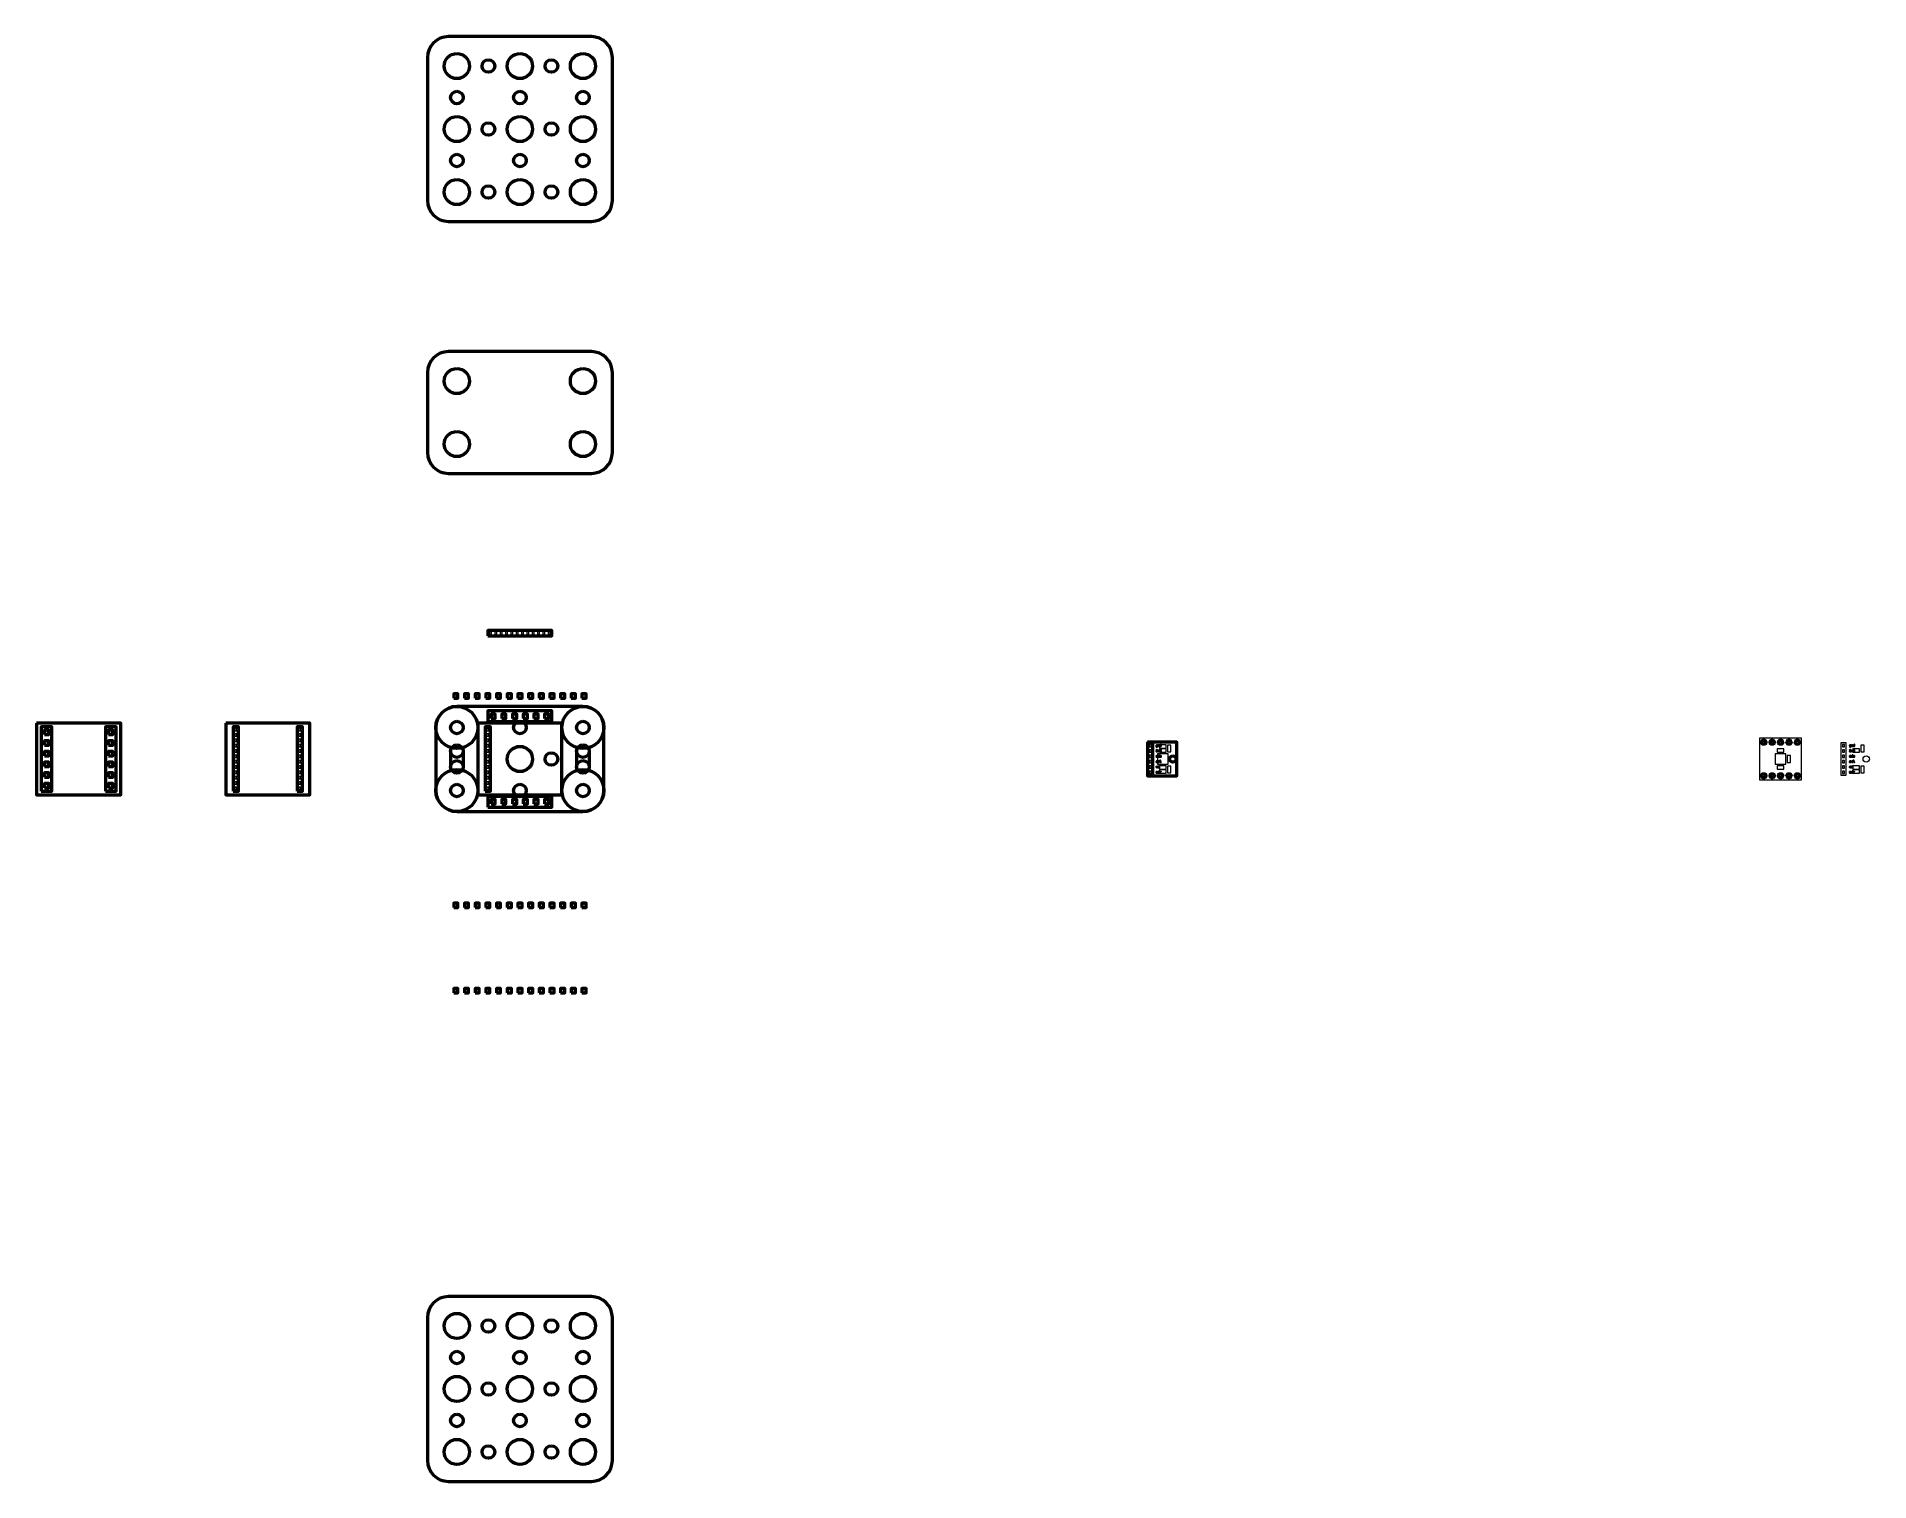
# Model space of a CAD drawing. Header units: centimetres. Extents: x -51.5 to -7.9, y -27.2 to 7.2.
import ezdxf

# ---------------------------------------------------------------- set-up
doc = ezdxf.new("R2010")
doc.units = ezdxf.units.CM
doc.header["$MEASUREMENT"] = 0
doc.layers.add('Layer 1', color=7, linetype='Continuous')

msp = doc.modelspace()

# ---------------------------------------------------------------- linework, layer by layer
at = {"layer": 'Layer 1', "lineweight": 53}
for points in [[(-40.762, -7.0635), (-39.238, -7.0635), (-39.238, -6.9365), (-40.762, -6.9365), (-40.762, -7.0635)], [(-41.57401, -8.55001), (-41.47401, -8.55001), (-41.47401, -8.45001), (-41.57401, -8.45001), (-41.57401, -8.55001)], [(-41.32001, -8.55001), (-41.22001, -8.55001), (-41.22001, -8.45001), (-41.32001, -8.45001), (-41.32001, -8.55001)], [(-41.06601, -8.55001), (-40.96601, -8.55001), (-40.96601, -8.45001), (-41.06601, -8.45001), (-41.06601, -8.55001)], [(-40.81201, -8.55001), (-40.71201, -8.55001), (-40.71201, -8.45001), (-40.81201, -8.45001), (-40.81201, -8.55001)], [(-40.55801, -8.55001), (-40.45801, -8.55001), (-40.45801, -8.45001), (-40.55801, -8.45001), (-40.55801, -8.55001)], [(-40.30401, -8.55001), (-40.20401, -8.55001), (-40.20401, -8.45001), (-40.30401, -8.45001), (-40.30401, -8.55001)], [(-40.05001, -8.55001), (-39.95001, -8.55001), (-39.95001, -8.45001), (-40.05001, -8.45001), (-40.05001, -8.55001)], [(-39.79601, -8.55001), (-39.69601, -8.55001), (-39.69601, -8.45001), (-39.79601, -8.45001), (-39.79601, -8.55001)], [(-39.54201, -8.55001), (-39.44201, -8.55001), (-39.44201, -8.45001), (-39.54201, -8.45001), (-39.54201, -8.55001)], [(-39.28801, -8.55001), (-39.18801, -8.55001), (-39.18801, -8.45001), (-39.28801, -8.45001), (-39.28801, -8.55001)], [(-39.03401, -8.55001), (-38.93401, -8.55001), (-38.93401, -8.45001), (-39.03401, -8.45001), (-39.03401, -8.55001)], [(-38.78001, -8.55001), (-38.68001, -8.55001), (-38.68001, -8.45001), (-38.78001, -8.45001), (-38.78001, -8.55001)], [(-38.52601, -8.55001), (-38.42601, -8.55001), (-38.42601, -8.45001), (-38.52601, -8.45001), (-38.52601, -8.55001)], [(-40.762, -9.111), (-39.238, -9.111), (-39.238, -8.857), (-40.762, -8.857), (-40.762, -9.111)], [(-40.685, -9.03401), (-40.585, -9.03401), (-40.585, -8.93401), (-40.685, -8.93401), (-40.685, -9.03401)], [(-40.431, -9.03401), (-40.331, -9.03401), (-40.331, -8.93401), (-40.431, -8.93401), (-40.431, -9.03401)], [(-40.177, -9.03401), (-40.077, -9.03401), (-40.077, -8.93401), (-40.177, -8.93401), (-40.177, -9.03401)], [(-39.923, -9.03401), (-39.823, -9.03401), (-39.823, -8.93401), (-39.923, -8.93401), (-39.923, -9.03401)], [(-39.669, -9.03401), (-39.569, -9.03401), (-39.569, -8.93401), (-39.669, -8.93401), (-39.669, -9.03401)], [(-39.415, -9.03401), (-39.315, -9.03401), (-39.315, -8.93401), (-39.415, -8.93401), (-39.415, -9.03401)], [(-40.762, -11.143), (-39.238, -11.143), (-39.238, -10.889), (-40.762, -10.889), (-40.762, -11.143)], [(-40.685, -11.06601), (-40.585, -11.06601), (-40.585, -10.96601), (-40.685, -10.96601), (-40.685, -11.06601)], [(-40.431, -11.06601), (-40.331, -11.06601), (-40.331, -10.96601), (-40.431, -10.96601), (-40.431, -11.06601)], [(-40.177, -11.06601), (-40.077, -11.06601), (-40.077, -10.96601), (-40.177, -10.96601), (-40.177, -11.06601)], [(-39.923, -11.06601), (-39.823, -11.06601), (-39.823, -10.96601), (-39.923, -10.96601), (-39.923, -11.06601)], [(-39.669, -11.06601), (-39.569, -11.06601), (-39.569, -10.96601), (-39.669, -10.96601), (-39.669, -11.06601)], [(-39.415, -11.06601), (-39.315, -11.06601), (-39.315, -10.96601), (-39.415, -10.96601), (-39.415, -11.06601)], [(-41.57401, -13.534), (-41.47401, -13.534), (-41.47401, -13.434), (-41.57401, -13.434), (-41.57401, -13.534)], [(-41.32001, -13.534), (-41.22001, -13.534), (-41.22001, -13.434), (-41.32001, -13.434), (-41.32001, -13.534)], [(-41.06601, -13.534), (-40.96601, -13.534), (-40.96601, -13.434), (-41.06601, -13.434), (-41.06601, -13.534)], [(-40.81201, -13.534), (-40.71201, -13.534), (-40.71201, -13.434), (-40.81201, -13.434), (-40.81201, -13.534)], [(-40.55801, -13.534), (-40.45801, -13.534), (-40.45801, -13.434), (-40.55801, -13.434), (-40.55801, -13.534)], [(-40.30401, -13.534), (-40.20401, -13.534), (-40.20401, -13.434), (-40.30401, -13.434), (-40.30401, -13.534)], [(-40.05001, -13.534), (-39.95001, -13.534), (-39.95001, -13.434), (-40.05001, -13.434), (-40.05001, -13.534)], [(-39.79601, -13.534), (-39.69601, -13.534), (-39.69601, -13.434), (-39.79601, -13.434), (-39.79601, -13.534)], [(-39.54201, -13.534), (-39.44201, -13.534), (-39.44201, -13.434), (-39.54201, -13.434), (-39.54201, -13.534)], [(-39.28801, -13.534), (-39.18801, -13.534), (-39.18801, -13.434), (-39.28801, -13.434), (-39.28801, -13.534)], [(-39.03401, -13.534), (-38.93401, -13.534), (-38.93401, -13.434), (-39.03401, -13.434), (-39.03401, -13.534)], [(-38.78001, -13.534), (-38.68001, -13.534), (-38.68001, -13.434), (-38.78001, -13.434), (-38.78001, -13.534)], [(-38.52601, -13.534), (-38.42601, -13.534), (-38.42601, -13.434), (-38.52601, -13.434), (-38.52601, -13.534)], [(-41.57401, -15.566), (-41.47401, -15.566), (-41.47401, -15.466), (-41.57401, -15.466), (-41.57401, -15.566)], [(-41.32001, -15.566), (-41.22001, -15.566), (-41.22001, -15.466), (-41.32001, -15.466), (-41.32001, -15.566)], [(-41.06601, -15.566), (-40.96601, -15.566), (-40.96601, -15.466), (-41.06601, -15.466), (-41.06601, -15.566)], [(-40.81201, -15.566), (-40.71201, -15.566), (-40.71201, -15.466), (-40.81201, -15.466), (-40.81201, -15.566)], [(-40.55801, -15.566), (-40.45801, -15.566), (-40.45801, -15.466), (-40.55801, -15.466), (-40.55801, -15.566)], [(-40.30401, -15.566), (-40.20401, -15.566), (-40.20401, -15.466), (-40.30401, -15.466), (-40.30401, -15.566)], [(-40.05001, -15.566), (-39.95001, -15.566), (-39.95001, -15.466), (-40.05001, -15.466), (-40.05001, -15.566)], [(-39.79601, -15.566), (-39.69601, -15.566), (-39.69601, -15.466), (-39.79601, -15.466), (-39.79601, -15.566)], [(-39.54201, -15.566), (-39.44201, -15.566), (-39.44201, -15.466), (-39.54201, -15.466), (-39.54201, -15.566)], [(-39.28801, -15.566), (-39.18801, -15.566), (-39.18801, -15.466), (-39.28801, -15.466), (-39.28801, -15.566)], [(-39.03401, -15.566), (-38.93401, -15.566), (-38.93401, -15.466), (-39.03401, -15.466), (-39.03401, -15.566)], [(-38.78001, -15.566), (-38.68001, -15.566), (-38.68001, -15.466), (-38.78001, -15.466), (-38.78001, -15.566)], [(-38.52601, -15.566), (-38.42601, -15.566), (-38.42601, -15.466), (-38.52601, -15.466), (-38.52601, -15.566)]]:
    msp.add_lwpolyline(points, close=True, dxfattribs=at)
at = {"layer": 'Layer 1', "lineweight": 18}
for points in [[(-40.7235, -7.02501), (-40.6735, -7.02501), (-40.6735, -6.97501), (-40.7235, -6.97501), (-40.7235, -7.02501)], [(-40.5965, -7.02501), (-40.5465, -7.02501), (-40.5465, -6.97501), (-40.5965, -6.97501), (-40.5965, -7.02501)], [(-40.4695, -7.02501), (-40.4195, -7.02501), (-40.4195, -6.97501), (-40.4695, -6.97501), (-40.4695, -7.02501)], [(-40.3425, -7.02501), (-40.2925, -7.02501), (-40.2925, -6.97501), (-40.3425, -6.97501), (-40.3425, -7.02501)], [(-40.2155, -7.02501), (-40.1655, -7.02501), (-40.1655, -6.97501), (-40.2155, -6.97501), (-40.2155, -7.02501)], [(-40.0885, -7.02501), (-40.0385, -7.02501), (-40.0385, -6.97501), (-40.0885, -6.97501), (-40.0885, -7.02501)], [(-39.9615, -7.02501), (-39.9115, -7.02501), (-39.9115, -6.97501), (-39.9615, -6.97501), (-39.9615, -7.02501)], [(-39.8345, -7.02501), (-39.7845, -7.02501), (-39.7845, -6.97501), (-39.8345, -6.97501), (-39.8345, -7.02501)], [(-39.7075, -7.02501), (-39.6575, -7.02501), (-39.6575, -6.97501), (-39.7075, -6.97501), (-39.7075, -7.02501)], [(-39.5805, -7.02501), (-39.5305, -7.02501), (-39.5305, -6.97501), (-39.5805, -6.97501), (-39.5805, -7.02501)], [(-39.4535, -7.02501), (-39.4035, -7.02501), (-39.4035, -6.97501), (-39.4535, -6.97501), (-39.4535, -7.02501)], [(-39.3265, -7.02501), (-39.2765, -7.02501), (-39.2765, -6.97501), (-39.3265, -6.97501), (-39.3265, -7.02501)], [(-24.825, -10.125), (-24.575, -10.125), (-24.575, -9.875), (-24.825, -9.875), (-24.825, -10.125)], [(-24.78, -9.74), (-24.62, -9.74), (-24.62, -9.66), (-24.78, -9.66), (-24.78, -9.74)], [(-24.78, -9.84), (-24.62, -9.84), (-24.62, -9.76), (-24.78, -9.76), (-24.78, -9.84)], [(-10.125, -10.125), (-9.875, -10.125), (-9.875, -9.875), (-10.125, -9.875), (-10.125, -10.125)], [(-10.08, -9.84), (-9.92, -9.84), (-9.92, -9.76), (-10.08, -9.76), (-10.08, -9.84)], [(-8.28, -9.84), (-8.12, -9.84), (-8.12, -9.76), (-8.28, -9.76), (-8.28, -9.84)], [(-24.78, -10.24), (-24.62, -10.24), (-24.62, -10.16), (-24.78, -10.16), (-24.78, -10.24)], [(-24.78, -10.34), (-24.62, -10.34), (-24.62, -10.26), (-24.78, -10.26), (-24.78, -10.34)], [(-10.08, -10.24), (-9.92, -10.24), (-9.92, -10.16), (-10.08, -10.16), (-10.08, -10.24)], [(-8.28, -10.24), (-8.12, -10.24), (-8.12, -10.16), (-8.28, -10.16), (-8.28, -10.24)], [(-8.28, -10.34), (-8.12, -10.34), (-8.12, -10.26), (-8.28, -10.26), (-8.28, -10.34)]]:
    msp.add_lwpolyline(points, close=True, dxfattribs=at)
at = {"layer": 'Layer 1', "color": 4, "lineweight": 53}
for centre, major_axis in [((-41.49999, 6.49999), (0, 0.30001)), ((-40.75, 6.5), (0, 0.15)), ((-39.99999, 6.49999), (0, 0.30001)), ((-39.25, 6.5), (0, 0.15)), ((-38.49999, 6.49999), (0, 0.30001)), ((-41.5, 5.75), (0, 0.15)), ((-40, 5.75), (0, 0.15)), ((-38.5, 5.75), (0, 0.15)), ((-41.49999, 4.99999), (0, 0.30001)), ((-39.99999, 4.99999), (0, 0.30001)), ((-38.49999, 4.99999), (0, 0.30001)), ((-40.75, 5), (0, 0.15)), ((-39.25, 5), (0, 0.15)), ((-41.5, 4.25), (0, 0.15)), ((-40, 4.25), (0, 0.15)), ((-38.5, 4.25), (0, 0.15)), ((-41.49999, 3.49999), (0, 0.30001)), ((-40.75, 3.5), (0, 0.15)), ((-39.99999, 3.49999), (0, 0.30001)), ((-39.25, 3.5), (0, 0.15)), ((-38.49999, 3.49999), (0, 0.30001)), ((-41.49999, -1.00001), (0, 0.30001)), ((-38.49999, -1.00001), (0, 0.30001)), ((-41.49999, -2.50001), (0, 0.30001)), ((-38.49999, -2.50001), (0, 0.30001)), ((-41.49999, -9.25001), (0, 0.50001)), ((-41.5, -9.25), (0, 0.15)), ((-40, -9.25), (0, 0.15)), ((-38.49999, -9.25001), (0, 0.50001)), ((-38.5, -9.25), (0, 0.15)), ((-41.5, -9.8125), (0, 0.15)), ((-39.99999, -10.00001), (0, 0.30001)), ((-39.25, -10), (0, 0.15)), ((-38.5, -9.8125), (0, 0.15)), ((-41.49999, -10.75001), (0, 0.50001)), ((-41.5, -10.1875), (0, 0.15)), ((-38.49999, -10.75001), (0, 0.50001)), ((-38.5, -10.1875), (0, 0.15)), ((-41.5, -10.75), (0, 0.15)), ((-40, -10.75), (0, 0.15)), ((-38.5, -10.75), (0, 0.15)), ((-41.49999, -23.50001), (0, 0.30001)), ((-40.75, -23.5), (0, 0.15)), ((-39.99999, -23.50001), (0, 0.30001)), ((-39.25, -23.5), (0, 0.15)), ((-38.49999, -23.50001), (0, 0.30001)), ((-41.5, -24.25), (0, 0.15)), ((-40, -24.25), (0, 0.15)), ((-38.5, -24.25), (0, 0.15)), ((-41.49999, -25.00001), (0, 0.30001)), ((-40.75, -25), (0, 0.15)), ((-39.99999, -25.00001), (0, 0.30001)), ((-39.25, -25), (0, 0.15)), ((-38.49999, -25.00001), (0, 0.30001)), ((-41.5, -25.75), (0, 0.15)), ((-40, -25.75), (0, 0.15)), ((-38.5, -25.75), (0, 0.15)), ((-41.49999, -26.50001), (0, 0.30001)), ((-40.75, -26.5), (0, 0.15)), ((-39.99999, -26.50001), (0, 0.30001)), ((-39.25, -26.5), (0, 0.15)), ((-38.49999, -26.50001), (0, 0.30001))]:
    msp.add_ellipse(centre, major_axis=major_axis, ratio=1, dxfattribs=at)
at = {"layer": 'Layer 1', "lineweight": 53}
for centre, major_axis in [((-10.4, -9.6), (0, 0.05)), ((-10.2, -9.6), (0, 0.05)), ((-10, -9.6), (0, 0.05)), ((-9.8, -9.6), (0, 0.05)), ((-9.6, -9.6), (0, 0.05)), ((-24.46249, -10.00001), (0, 0.07501)), ((-10.4, -10.4), (0, 0.05)), ((-10.2, -10.4), (0, 0.05)), ((-10, -10.4), (0, 0.05)), ((-9.8, -10.4), (0, 0.05)), ((-9.6, -10.4), (0, 0.05))]:
    msp.add_ellipse(centre, major_axis=major_axis, ratio=1, dxfattribs=at)
at = {"layer": 'Layer 1', "lineweight": 18}
msp.add_ellipse((-7.96249, -10.00001), major_axis=(0, 0.07501), ratio=1, dxfattribs=at)
at = {"layer": 'Layer 1', "color": 4, "lineweight": 53}
for points in [[(-42.2, 3.3), (-42.2, 3.3), (-42.2, 6.7), (-42.2, 6.7), (-42.2, 6.7), (-42.2, 6.97614), (-41.97614, 7.2), (-41.7, 7.2), (-41.7, 7.2), (-41.7, 7.2), (-38.3, 7.2), (-38.3, 7.2), (-38.3, 7.2), (-38.02386, 7.2), (-37.8, 6.97614), (-37.8, 6.7), (-37.8, 6.7), (-37.8, 6.7), (-37.8, 3.3), (-37.8, 3.3), (-37.8, 3.3), (-37.8, 3.02386), (-38.02386, 2.8), (-38.3, 2.8), (-38.3, 2.8), (-38.3, 2.8), (-41.7, 2.8), (-41.7, 2.8), (-41.7, 2.8), (-41.97614, 2.8), (-42.2, 3.02386), (-42.2, 3.3)], [(-42.2, -2.7), (-42.2, -2.7), (-42.2, -0.8), (-42.2, -0.8), (-42.2, -0.8), (-42.2, -0.52386), (-41.97614, -0.3), (-41.7, -0.3), (-41.7, -0.3), (-41.7, -0.3), (-38.3, -0.3), (-38.3, -0.3), (-38.3, -0.3), (-38.02386, -0.3), (-37.8, -0.52386), (-37.8, -0.8), (-37.8, -0.8), (-37.8, -0.8), (-37.8, -2.7), (-37.8, -2.7), (-37.8, -2.7), (-37.8, -2.97614), (-38.02386, -3.2), (-38.3, -3.2), (-38.3, -3.2), (-38.3, -3.2), (-41.7, -3.2), (-41.7, -3.2), (-41.7, -3.2), (-41.97614, -3.2), (-42.2, -2.97614), (-42.2, -2.7)], [(-42, -10.75), (-42, -10.75), (-42, -9.25), (-42, -9.25), (-42, -9.25), (-42, -8.97386), (-41.77614, -8.75), (-41.5, -8.75), (-41.5, -8.75), (-41.5, -8.75), (-38.5, -8.75), (-38.5, -8.75), (-38.5, -8.75), (-38.22386, -8.75), (-38, -8.97386), (-38, -9.25), (-38, -9.25), (-38, -9.25), (-38, -10.75), (-38, -10.75), (-38, -10.75), (-38, -11.02614), (-38.22386, -11.25), (-38.5, -11.25), (-38.5, -11.25), (-38.5, -11.25), (-41.5, -11.25), (-41.5, -11.25), (-41.5, -11.25), (-41.77614, -11.25), (-42, -11.02614), (-42, -10.75)], [(-42.2, -26.7), (-42.2, -26.7), (-42.2, -23.3), (-42.2, -23.3), (-42.2, -23.3), (-42.2, -23.02386), (-41.97614, -22.8), (-41.7, -22.8), (-41.7, -22.8), (-41.7, -22.8), (-38.3, -22.8), (-38.3, -22.8), (-38.3, -22.8), (-38.02386, -22.8), (-37.8, -23.02386), (-37.8, -23.3), (-37.8, -23.3), (-37.8, -23.3), (-37.8, -26.7), (-37.8, -26.7), (-37.8, -26.7), (-37.8, -26.97614), (-38.02386, -27.2), (-38.3, -27.2), (-38.3, -27.2), (-38.3, -27.2), (-41.7, -27.2), (-41.7, -27.2), (-41.7, -27.2), (-41.97614, -27.2), (-42.2, -26.97614), (-42.2, -26.7)]]:
    msp.add_open_spline(points, degree=3, knots=[0, 0, 0, 0, 0.11111111, 0.11111111, 0.11111111, 0.11111111, 0.22222222, 0.22222222, 0.22222222, 0.22222222, 0.33333333, 0.33333333, 0.33333333, 0.33333333, 0.44444444, 0.44444444, 0.44444444, 0.44444444, 0.55555556, 0.55555556, 0.55555556, 0.55555556, 0.66666667, 0.66666667, 0.66666667, 0.66666667, 0.77777778, 0.77777778, 0.77777778, 0.77777778, 1, 1, 1, 1], dxfattribs=at)
at = {"layer": 'Layer 1', "lineweight": 53}
for points in [[(-51.50001, -9.15), (-51.50001, -9.15), (-49.49999, -9.15), (-49.49999, -9.15), (-49.49999, -9.15), (-49.49999, -9.15), (-49.49999, -10.85), (-49.49999, -10.85), (-49.49999, -10.85), (-49.49999, -10.85), (-51.50001, -10.85), (-51.50001, -10.85), (-51.50001, -10.85), (-51.50001, -10.85), (-51.50001, -9.15), (-51.50001, -9.15)], [(-47.00001, -9.15), (-47.00001, -9.15), (-44.99999, -9.15), (-44.99999, -9.15), (-44.99999, -9.15), (-44.99999, -9.15), (-44.99999, -10.85), (-44.99999, -10.85), (-44.99999, -10.85), (-44.99999, -10.85), (-47.00001, -10.85), (-47.00001, -10.85), (-47.00001, -10.85), (-47.00001, -10.85), (-47.00001, -9.15), (-47.00001, -9.15)], [(-41.00001, -9.15), (-41.00001, -9.15), (-38.99999, -9.15), (-38.99999, -9.15), (-38.99999, -9.15), (-38.99999, -9.15), (-38.99999, -10.85), (-38.99999, -10.85), (-38.99999, -10.85), (-38.99999, -10.85), (-41.00001, -10.85), (-41.00001, -10.85), (-41.00001, -10.85), (-41.00001, -10.85), (-41.00001, -9.15), (-41.00001, -9.15)], [(-51.389, -10.762), (-51.389, -10.762), (-51.389, -9.238), (-51.389, -9.238), (-51.389, -9.238), (-51.389, -9.238), (-51.135, -9.238), (-51.135, -9.238), (-51.135, -9.238), (-51.135, -9.238), (-51.135, -10.762), (-51.135, -10.762), (-51.135, -10.762), (-51.135, -10.762), (-51.389, -10.762), (-51.389, -10.762)], [(-51.31199, -9.415), (-51.31199, -9.415), (-51.31199, -9.315), (-51.31199, -9.315), (-51.31199, -9.315), (-51.31199, -9.315), (-51.21199, -9.315), (-51.21199, -9.315), (-51.21199, -9.315), (-51.21199, -9.315), (-51.21199, -9.415), (-51.21199, -9.415), (-51.21199, -9.415), (-51.21199, -9.415), (-51.31199, -9.415), (-51.31199, -9.415)], [(-51.31199, -9.669), (-51.31199, -9.669), (-51.31199, -9.569), (-51.31199, -9.569), (-51.31199, -9.569), (-51.31199, -9.569), (-51.21199, -9.569), (-51.21199, -9.569), (-51.21199, -9.569), (-51.21199, -9.569), (-51.21199, -9.669), (-51.21199, -9.669), (-51.21199, -9.669), (-51.21199, -9.669), (-51.31199, -9.669), (-51.31199, -9.669)], [(-49.865, -10.762), (-49.865, -10.762), (-49.865, -9.238), (-49.865, -9.238), (-49.865, -9.238), (-49.865, -9.238), (-49.611, -9.238), (-49.611, -9.238), (-49.611, -9.238), (-49.611, -9.238), (-49.611, -10.762), (-49.611, -10.762), (-49.611, -10.762), (-49.611, -10.762), (-49.865, -10.762), (-49.865, -10.762)], [(-49.78799, -9.415), (-49.78799, -9.415), (-49.78799, -9.315), (-49.78799, -9.315), (-49.78799, -9.315), (-49.78799, -9.315), (-49.68799, -9.315), (-49.68799, -9.315), (-49.68799, -9.315), (-49.68799, -9.315), (-49.68799, -9.415), (-49.68799, -9.415), (-49.68799, -9.415), (-49.68799, -9.415), (-49.78799, -9.415), (-49.78799, -9.415)], [(-49.78799, -9.669), (-49.78799, -9.669), (-49.78799, -9.569), (-49.78799, -9.569), (-49.78799, -9.569), (-49.78799, -9.569), (-49.68799, -9.569), (-49.68799, -9.569), (-49.68799, -9.569), (-49.68799, -9.569), (-49.68799, -9.669), (-49.68799, -9.669), (-49.68799, -9.669), (-49.68799, -9.669), (-49.78799, -9.669), (-49.78799, -9.669)], [(-46.8255, -10.762), (-46.8255, -10.762), (-46.8255, -9.238), (-46.8255, -9.238), (-46.8255, -9.238), (-46.8255, -9.238), (-46.6985, -9.238), (-46.6985, -9.238), (-46.6985, -9.238), (-46.6985, -9.238), (-46.6985, -10.762), (-46.6985, -10.762), (-46.6985, -10.762), (-46.6985, -10.762), (-46.8255, -10.762), (-46.8255, -10.762)], [(-45.3015, -10.762), (-45.3015, -10.762), (-45.3015, -9.238), (-45.3015, -9.238), (-45.3015, -9.238), (-45.3015, -9.238), (-45.1745, -9.238), (-45.1745, -9.238), (-45.1745, -9.238), (-45.1745, -9.238), (-45.1745, -10.762), (-45.1745, -10.762), (-45.1745, -10.762), (-45.1745, -10.762), (-45.3015, -10.762), (-45.3015, -10.762)], [(-40.8255, -10.762), (-40.8255, -10.762), (-40.8255, -9.238), (-40.8255, -9.238), (-40.8255, -9.238), (-40.8255, -9.238), (-40.6985, -9.238), (-40.6985, -9.238), (-40.6985, -9.238), (-40.6985, -9.238), (-40.6985, -10.762), (-40.6985, -10.762), (-40.6985, -10.762), (-40.6985, -10.762), (-40.8255, -10.762), (-40.8255, -10.762)], [(-51.31199, -9.923), (-51.31199, -9.923), (-51.31199, -9.823), (-51.31199, -9.823), (-51.31199, -9.823), (-51.31199, -9.823), (-51.21199, -9.823), (-51.21199, -9.823), (-51.21199, -9.823), (-51.21199, -9.823), (-51.21199, -9.923), (-51.21199, -9.923), (-51.21199, -9.923), (-51.21199, -9.923), (-51.31199, -9.923), (-51.31199, -9.923)], [(-49.78799, -9.923), (-49.78799, -9.923), (-49.78799, -9.823), (-49.78799, -9.823), (-49.78799, -9.823), (-49.78799, -9.823), (-49.68799, -9.823), (-49.68799, -9.823), (-49.68799, -9.823), (-49.68799, -9.823), (-49.68799, -9.923), (-49.68799, -9.923), (-49.68799, -9.923), (-49.68799, -9.923), (-49.78799, -9.923), (-49.78799, -9.923)], [(-25.06354, -9.6), (-25.06354, -9.6), (-24.36352, -9.6), (-24.36352, -9.6), (-24.36352, -9.6), (-24.36352, -9.6), (-24.36352, -10.4), (-24.36352, -10.4), (-24.36352, -10.4), (-24.36352, -10.4), (-25.06354, -10.4), (-25.06354, -10.4), (-25.06354, -10.4), (-25.06354, -10.4), (-25.06354, -9.6), (-25.06354, -9.6)], [(-25.06354, -10.381), (-25.06354, -10.381), (-25.06354, -9.619), (-25.06354, -9.619), (-25.06354, -9.619), (-25.06354, -9.619), (-24.93654, -9.619), (-24.93654, -9.619), (-24.93654, -9.619), (-24.93654, -9.619), (-24.93654, -10.381), (-24.93654, -10.381), (-24.93654, -10.381), (-24.93654, -10.381), (-25.06354, -10.381), (-25.06354, -10.381)], [(-51.31199, -10.177), (-51.31199, -10.177), (-51.31199, -10.077), (-51.31199, -10.077), (-51.31199, -10.077), (-51.31199, -10.077), (-51.21199, -10.077), (-51.21199, -10.077), (-51.21199, -10.077), (-51.21199, -10.077), (-51.21199, -10.177), (-51.21199, -10.177), (-51.21199, -10.177), (-51.21199, -10.177), (-51.31199, -10.177), (-51.31199, -10.177)], [(-51.31199, -10.431), (-51.31199, -10.431), (-51.31199, -10.331), (-51.31199, -10.331), (-51.31199, -10.331), (-51.31199, -10.331), (-51.21199, -10.331), (-51.21199, -10.331), (-51.21199, -10.331), (-51.21199, -10.331), (-51.21199, -10.431), (-51.21199, -10.431), (-51.21199, -10.431), (-51.21199, -10.431), (-51.31199, -10.431), (-51.31199, -10.431)], [(-49.78799, -10.177), (-49.78799, -10.177), (-49.78799, -10.077), (-49.78799, -10.077), (-49.78799, -10.077), (-49.78799, -10.077), (-49.68799, -10.077), (-49.68799, -10.077), (-49.68799, -10.077), (-49.68799, -10.077), (-49.68799, -10.177), (-49.68799, -10.177), (-49.68799, -10.177), (-49.68799, -10.177), (-49.78799, -10.177), (-49.78799, -10.177)], [(-49.78799, -10.431), (-49.78799, -10.431), (-49.78799, -10.331), (-49.78799, -10.331), (-49.78799, -10.331), (-49.78799, -10.331), (-49.68799, -10.331), (-49.68799, -10.331), (-49.68799, -10.331), (-49.68799, -10.331), (-49.68799, -10.431), (-49.68799, -10.431), (-49.68799, -10.431), (-49.68799, -10.431), (-49.78799, -10.431), (-49.78799, -10.431)], [(-51.31199, -10.685), (-51.31199, -10.685), (-51.31199, -10.585), (-51.31199, -10.585), (-51.31199, -10.585), (-51.31199, -10.585), (-51.21199, -10.585), (-51.21199, -10.585), (-51.21199, -10.585), (-51.21199, -10.585), (-51.21199, -10.685), (-51.21199, -10.685), (-51.21199, -10.685), (-51.21199, -10.685), (-51.31199, -10.685), (-51.31199, -10.685)], [(-49.78799, -10.685), (-49.78799, -10.685), (-49.78799, -10.585), (-49.78799, -10.585), (-49.78799, -10.585), (-49.78799, -10.585), (-49.68799, -10.585), (-49.68799, -10.585), (-49.68799, -10.585), (-49.68799, -10.585), (-49.68799, -10.685), (-49.68799, -10.685), (-49.68799, -10.685), (-49.68799, -10.685), (-49.78799, -10.685), (-49.78799, -10.685)]]:
    msp.add_open_spline(points, degree=3, knots=[0, 0, 0, 0, 0.2, 0.2, 0.2, 0.2, 0.4, 0.4, 0.4, 0.4, 0.6, 0.6, 0.6, 0.6, 1, 1, 1, 1], dxfattribs=at)
at = {"layer": 'Layer 1', "lineweight": 18}
for points in [[(-46.78699, -9.3265), (-46.78699, -9.3265), (-46.78699, -9.2765), (-46.78699, -9.2765), (-46.78699, -9.2765), (-46.78699, -9.2765), (-46.73699, -9.2765), (-46.73699, -9.2765), (-46.73699, -9.2765), (-46.73699, -9.2765), (-46.73699, -9.3265), (-46.73699, -9.3265), (-46.73699, -9.3265), (-46.73699, -9.3265), (-46.78699, -9.3265), (-46.78699, -9.3265)], [(-46.78699, -9.4535), (-46.78699, -9.4535), (-46.78699, -9.4035), (-46.78699, -9.4035), (-46.78699, -9.4035), (-46.78699, -9.4035), (-46.73699, -9.4035), (-46.73699, -9.4035), (-46.73699, -9.4035), (-46.73699, -9.4035), (-46.73699, -9.4535), (-46.73699, -9.4535), (-46.73699, -9.4535), (-46.73699, -9.4535), (-46.78699, -9.4535), (-46.78699, -9.4535)], [(-46.78699, -9.5805), (-46.78699, -9.5805), (-46.78699, -9.5305), (-46.78699, -9.5305), (-46.78699, -9.5305), (-46.78699, -9.5305), (-46.73699, -9.5305), (-46.73699, -9.5305), (-46.73699, -9.5305), (-46.73699, -9.5305), (-46.73699, -9.5805), (-46.73699, -9.5805), (-46.73699, -9.5805), (-46.73699, -9.5805), (-46.78699, -9.5805), (-46.78699, -9.5805)], [(-45.26299, -9.3265), (-45.26299, -9.3265), (-45.26299, -9.2765), (-45.26299, -9.2765), (-45.26299, -9.2765), (-45.26299, -9.2765), (-45.21299, -9.2765), (-45.21299, -9.2765), (-45.21299, -9.2765), (-45.21299, -9.2765), (-45.21299, -9.3265), (-45.21299, -9.3265), (-45.21299, -9.3265), (-45.21299, -9.3265), (-45.26299, -9.3265), (-45.26299, -9.3265)], [(-45.26299, -9.4535), (-45.26299, -9.4535), (-45.26299, -9.4035), (-45.26299, -9.4035), (-45.26299, -9.4035), (-45.26299, -9.4035), (-45.21299, -9.4035), (-45.21299, -9.4035), (-45.21299, -9.4035), (-45.21299, -9.4035), (-45.21299, -9.4535), (-45.21299, -9.4535), (-45.21299, -9.4535), (-45.21299, -9.4535), (-45.26299, -9.4535), (-45.26299, -9.4535)], [(-45.26299, -9.5805), (-45.26299, -9.5805), (-45.26299, -9.5305), (-45.26299, -9.5305), (-45.26299, -9.5305), (-45.26299, -9.5305), (-45.21299, -9.5305), (-45.21299, -9.5305), (-45.21299, -9.5305), (-45.21299, -9.5305), (-45.21299, -9.5805), (-45.21299, -9.5805), (-45.21299, -9.5805), (-45.21299, -9.5805), (-45.26299, -9.5805), (-45.26299, -9.5805)], [(-40.78699, -9.3265), (-40.78699, -9.3265), (-40.78699, -9.2765), (-40.78699, -9.2765), (-40.78699, -9.2765), (-40.78699, -9.2765), (-40.73699, -9.2765), (-40.73699, -9.2765), (-40.73699, -9.2765), (-40.73699, -9.2765), (-40.73699, -9.3265), (-40.73699, -9.3265), (-40.73699, -9.3265), (-40.73699, -9.3265), (-40.78699, -9.3265), (-40.78699, -9.3265)], [(-40.78699, -9.4535), (-40.78699, -9.4535), (-40.78699, -9.4035), (-40.78699, -9.4035), (-40.78699, -9.4035), (-40.78699, -9.4035), (-40.73699, -9.4035), (-40.73699, -9.4035), (-40.73699, -9.4035), (-40.73699, -9.4035), (-40.73699, -9.4535), (-40.73699, -9.4535), (-40.73699, -9.4535), (-40.73699, -9.4535), (-40.78699, -9.4535), (-40.78699, -9.4535)], [(-40.78699, -9.5805), (-40.78699, -9.5805), (-40.78699, -9.5305), (-40.78699, -9.5305), (-40.78699, -9.5305), (-40.78699, -9.5305), (-40.73699, -9.5305), (-40.73699, -9.5305), (-40.73699, -9.5305), (-40.73699, -9.5305), (-40.73699, -9.5805), (-40.73699, -9.5805), (-40.73699, -9.5805), (-40.73699, -9.5805), (-40.78699, -9.5805), (-40.78699, -9.5805)], [(-10.5, -9.5), (-10.5, -9.5), (-9.5, -9.5), (-9.5, -9.5), (-9.5, -9.5), (-9.5, -9.5), (-9.5, -10.5), (-9.5, -10.5), (-9.5, -10.5), (-9.5, -10.5), (-10.5, -10.5), (-10.5, -10.5), (-10.5, -10.5), (-10.5, -10.5), (-10.5, -9.5), (-10.5, -9.5)], [(-46.78699, -9.7075), (-46.78699, -9.7075), (-46.78699, -9.6575), (-46.78699, -9.6575), (-46.78699, -9.6575), (-46.78699, -9.6575), (-46.73699, -9.6575), (-46.73699, -9.6575), (-46.73699, -9.6575), (-46.73699, -9.6575), (-46.73699, -9.7075), (-46.73699, -9.7075), (-46.73699, -9.7075), (-46.73699, -9.7075), (-46.78699, -9.7075), (-46.78699, -9.7075)], [(-46.78699, -9.8345), (-46.78699, -9.8345), (-46.78699, -9.7845), (-46.78699, -9.7845), (-46.78699, -9.7845), (-46.78699, -9.7845), (-46.73699, -9.7845), (-46.73699, -9.7845), (-46.73699, -9.7845), (-46.73699, -9.7845), (-46.73699, -9.8345), (-46.73699, -9.8345), (-46.73699, -9.8345), (-46.73699, -9.8345), (-46.78699, -9.8345), (-46.78699, -9.8345)], [(-46.78699, -9.9615), (-46.78699, -9.9615), (-46.78699, -9.9115), (-46.78699, -9.9115), (-46.78699, -9.9115), (-46.78699, -9.9115), (-46.73699, -9.9115), (-46.73699, -9.9115), (-46.73699, -9.9115), (-46.73699, -9.9115), (-46.73699, -9.9615), (-46.73699, -9.9615), (-46.73699, -9.9615), (-46.73699, -9.9615), (-46.78699, -9.9615), (-46.78699, -9.9615)], [(-45.26299, -9.7075), (-45.26299, -9.7075), (-45.26299, -9.6575), (-45.26299, -9.6575), (-45.26299, -9.6575), (-45.26299, -9.6575), (-45.21299, -9.6575), (-45.21299, -9.6575), (-45.21299, -9.6575), (-45.21299, -9.6575), (-45.21299, -9.7075), (-45.21299, -9.7075), (-45.21299, -9.7075), (-45.21299, -9.7075), (-45.26299, -9.7075), (-45.26299, -9.7075)], [(-45.26299, -9.8345), (-45.26299, -9.8345), (-45.26299, -9.7845), (-45.26299, -9.7845), (-45.26299, -9.7845), (-45.26299, -9.7845), (-45.21299, -9.7845), (-45.21299, -9.7845), (-45.21299, -9.7845), (-45.21299, -9.7845), (-45.21299, -9.8345), (-45.21299, -9.8345), (-45.21299, -9.8345), (-45.21299, -9.8345), (-45.26299, -9.8345), (-45.26299, -9.8345)], [(-45.26299, -9.9615), (-45.26299, -9.9615), (-45.26299, -9.9115), (-45.26299, -9.9115), (-45.26299, -9.9115), (-45.26299, -9.9115), (-45.21299, -9.9115), (-45.21299, -9.9115), (-45.21299, -9.9115), (-45.21299, -9.9115), (-45.21299, -9.9615), (-45.21299, -9.9615), (-45.21299, -9.9615), (-45.21299, -9.9615), (-45.26299, -9.9615), (-45.26299, -9.9615)], [(-40.78699, -9.7075), (-40.78699, -9.7075), (-40.78699, -9.6575), (-40.78699, -9.6575), (-40.78699, -9.6575), (-40.78699, -9.6575), (-40.73699, -9.6575), (-40.73699, -9.6575), (-40.73699, -9.6575), (-40.73699, -9.6575), (-40.73699, -9.7075), (-40.73699, -9.7075), (-40.73699, -9.7075), (-40.73699, -9.7075), (-40.78699, -9.7075), (-40.78699, -9.7075)], [(-40.78699, -9.8345), (-40.78699, -9.8345), (-40.78699, -9.7845), (-40.78699, -9.7845), (-40.78699, -9.7845), (-40.78699, -9.7845), (-40.73699, -9.7845), (-40.73699, -9.7845), (-40.73699, -9.7845), (-40.73699, -9.7845), (-40.73699, -9.8345), (-40.73699, -9.8345), (-40.73699, -9.8345), (-40.73699, -9.8345), (-40.78699, -9.8345), (-40.78699, -9.8345)], [(-40.78699, -9.9615), (-40.78699, -9.9615), (-40.78699, -9.9115), (-40.78699, -9.9115), (-40.78699, -9.9115), (-40.78699, -9.9115), (-40.73699, -9.9115), (-40.73699, -9.9115), (-40.73699, -9.9115), (-40.73699, -9.9115), (-40.73699, -9.9615), (-40.73699, -9.9615), (-40.73699, -9.9615), (-40.73699, -9.9615), (-40.78699, -9.9615), (-40.78699, -9.9615)], [(-25.02503, -9.7075), (-25.02503, -9.7075), (-25.02503, -9.6575), (-25.02503, -9.6575), (-25.02503, -9.6575), (-25.02503, -9.6575), (-24.97503, -9.6575), (-24.97503, -9.6575), (-24.97503, -9.6575), (-24.97503, -9.6575), (-24.97503, -9.7075), (-24.97503, -9.7075), (-24.97503, -9.7075), (-24.97503, -9.7075), (-25.02503, -9.7075), (-25.02503, -9.7075)], [(-25.02503, -9.8345), (-25.02503, -9.8345), (-25.02503, -9.7845), (-25.02503, -9.7845), (-25.02503, -9.7845), (-25.02503, -9.7845), (-24.97503, -9.7845), (-24.97503, -9.7845), (-24.97503, -9.7845), (-24.97503, -9.7845), (-24.97503, -9.8345), (-24.97503, -9.8345), (-24.97503, -9.8345), (-24.97503, -9.8345), (-25.02503, -9.8345), (-25.02503, -9.8345)], [(-25.02503, -9.9615), (-25.02503, -9.9615), (-25.02503, -9.9115), (-25.02503, -9.9115), (-25.02503, -9.9115), (-25.02503, -9.9115), (-24.97503, -9.9115), (-24.97503, -9.9115), (-24.97503, -9.9115), (-24.97503, -9.9115), (-24.97503, -9.9615), (-24.97503, -9.9615), (-24.97503, -9.9615), (-24.97503, -9.9615), (-25.02503, -9.9615), (-25.02503, -9.9615)], [(-24.59, -9.83), (-24.59, -9.83), (-24.59, -9.67), (-24.59, -9.67), (-24.59, -9.67), (-24.59, -9.67), (-24.51, -9.67), (-24.51, -9.67), (-24.51, -9.67), (-24.51, -9.67), (-24.51, -9.83), (-24.51, -9.83), (-24.51, -9.83), (-24.51, -9.83), (-24.59, -9.83), (-24.59, -9.83)], [(-9.84, -10.08), (-9.84, -10.08), (-9.84, -9.92), (-9.84, -9.92), (-9.84, -9.92), (-9.84, -9.92), (-9.76, -9.92), (-9.76, -9.92), (-9.76, -9.92), (-9.76, -9.92), (-9.76, -10.08), (-9.76, -10.08), (-9.76, -10.08), (-9.76, -10.08), (-9.84, -10.08), (-9.84, -10.08)], [(-8.56354, -10.381), (-8.56354, -10.381), (-8.56354, -9.619), (-8.56354, -9.619), (-8.56354, -9.619), (-8.56354, -9.619), (-8.43654, -9.619), (-8.43654, -9.619), (-8.43654, -9.619), (-8.43654, -9.619), (-8.43654, -10.381), (-8.43654, -10.381), (-8.43654, -10.381), (-8.43654, -10.381), (-8.56354, -10.381), (-8.56354, -10.381)], [(-8.52503, -9.7075), (-8.52503, -9.7075), (-8.52503, -9.6575), (-8.52503, -9.6575), (-8.52503, -9.6575), (-8.52503, -9.6575), (-8.47503, -9.6575), (-8.47503, -9.6575), (-8.47503, -9.6575), (-8.47503, -9.6575), (-8.47503, -9.7075), (-8.47503, -9.7075), (-8.47503, -9.7075), (-8.47503, -9.7075), (-8.52503, -9.7075), (-8.52503, -9.7075)], [(-8.52503, -9.8345), (-8.52503, -9.8345), (-8.52503, -9.7845), (-8.52503, -9.7845), (-8.52503, -9.7845), (-8.52503, -9.7845), (-8.47503, -9.7845), (-8.47503, -9.7845), (-8.47503, -9.7845), (-8.47503, -9.7845), (-8.47503, -9.8345), (-8.47503, -9.8345), (-8.47503, -9.8345), (-8.47503, -9.8345), (-8.52503, -9.8345), (-8.52503, -9.8345)], [(-8.52503, -9.9615), (-8.52503, -9.9615), (-8.52503, -9.9115), (-8.52503, -9.9115), (-8.52503, -9.9115), (-8.52503, -9.9115), (-8.47503, -9.9115), (-8.47503, -9.9115), (-8.47503, -9.9115), (-8.47503, -9.9115), (-8.47503, -9.9615), (-8.47503, -9.9615), (-8.47503, -9.9615), (-8.47503, -9.9615), (-8.52503, -9.9615), (-8.52503, -9.9615)], [(-8.09, -9.83), (-8.09, -9.83), (-8.09, -9.67), (-8.09, -9.67), (-8.09, -9.67), (-8.09, -9.67), (-8.01, -9.67), (-8.01, -9.67), (-8.01, -9.67), (-8.01, -9.67), (-8.01, -9.83), (-8.01, -9.83), (-8.01, -9.83), (-8.01, -9.83), (-8.09, -9.83), (-8.09, -9.83)], [(-46.78699, -10.0885), (-46.78699, -10.0885), (-46.78699, -10.0385), (-46.78699, -10.0385), (-46.78699, -10.0385), (-46.78699, -10.0385), (-46.73699, -10.0385), (-46.73699, -10.0385), (-46.73699, -10.0385), (-46.73699, -10.0385), (-46.73699, -10.0885), (-46.73699, -10.0885), (-46.73699, -10.0885), (-46.73699, -10.0885), (-46.78699, -10.0885), (-46.78699, -10.0885)], [(-46.78699, -10.2155), (-46.78699, -10.2155), (-46.78699, -10.1655), (-46.78699, -10.1655), (-46.78699, -10.1655), (-46.78699, -10.1655), (-46.73699, -10.1655), (-46.73699, -10.1655), (-46.73699, -10.1655), (-46.73699, -10.1655), (-46.73699, -10.2155), (-46.73699, -10.2155), (-46.73699, -10.2155), (-46.73699, -10.2155), (-46.78699, -10.2155), (-46.78699, -10.2155)], [(-46.78699, -10.3425), (-46.78699, -10.3425), (-46.78699, -10.2925), (-46.78699, -10.2925), (-46.78699, -10.2925), (-46.78699, -10.2925), (-46.73699, -10.2925), (-46.73699, -10.2925), (-46.73699, -10.2925), (-46.73699, -10.2925), (-46.73699, -10.3425), (-46.73699, -10.3425), (-46.73699, -10.3425), (-46.73699, -10.3425), (-46.78699, -10.3425), (-46.78699, -10.3425)], [(-46.78699, -10.4695), (-46.78699, -10.4695), (-46.78699, -10.4195), (-46.78699, -10.4195), (-46.78699, -10.4195), (-46.78699, -10.4195), (-46.73699, -10.4195), (-46.73699, -10.4195), (-46.73699, -10.4195), (-46.73699, -10.4195), (-46.73699, -10.4695), (-46.73699, -10.4695), (-46.73699, -10.4695), (-46.73699, -10.4695), (-46.78699, -10.4695), (-46.78699, -10.4695)], [(-45.26299, -10.0885), (-45.26299, -10.0885), (-45.26299, -10.0385), (-45.26299, -10.0385), (-45.26299, -10.0385), (-45.26299, -10.0385), (-45.21299, -10.0385), (-45.21299, -10.0385), (-45.21299, -10.0385), (-45.21299, -10.0385), (-45.21299, -10.0885), (-45.21299, -10.0885), (-45.21299, -10.0885), (-45.21299, -10.0885), (-45.26299, -10.0885), (-45.26299, -10.0885)], [(-45.26299, -10.2155), (-45.26299, -10.2155), (-45.26299, -10.1655), (-45.26299, -10.1655), (-45.26299, -10.1655), (-45.26299, -10.1655), (-45.21299, -10.1655), (-45.21299, -10.1655), (-45.21299, -10.1655), (-45.21299, -10.1655), (-45.21299, -10.2155), (-45.21299, -10.2155), (-45.21299, -10.2155), (-45.21299, -10.2155), (-45.26299, -10.2155), (-45.26299, -10.2155)], [(-45.26299, -10.3425), (-45.26299, -10.3425), (-45.26299, -10.2925), (-45.26299, -10.2925), (-45.26299, -10.2925), (-45.26299, -10.2925), (-45.21299, -10.2925), (-45.21299, -10.2925), (-45.21299, -10.2925), (-45.21299, -10.2925), (-45.21299, -10.3425), (-45.21299, -10.3425), (-45.21299, -10.3425), (-45.21299, -10.3425), (-45.26299, -10.3425), (-45.26299, -10.3425)], [(-45.26299, -10.4695), (-45.26299, -10.4695), (-45.26299, -10.4195), (-45.26299, -10.4195), (-45.26299, -10.4195), (-45.26299, -10.4195), (-45.21299, -10.4195), (-45.21299, -10.4195), (-45.21299, -10.4195), (-45.21299, -10.4195), (-45.21299, -10.4695), (-45.21299, -10.4695), (-45.21299, -10.4695), (-45.21299, -10.4695), (-45.26299, -10.4695), (-45.26299, -10.4695)], [(-40.78699, -10.0885), (-40.78699, -10.0885), (-40.78699, -10.0385), (-40.78699, -10.0385), (-40.78699, -10.0385), (-40.78699, -10.0385), (-40.73699, -10.0385), (-40.73699, -10.0385), (-40.73699, -10.0385), (-40.73699, -10.0385), (-40.73699, -10.0885), (-40.73699, -10.0885), (-40.73699, -10.0885), (-40.73699, -10.0885), (-40.78699, -10.0885), (-40.78699, -10.0885)], [(-40.78699, -10.2155), (-40.78699, -10.2155), (-40.78699, -10.1655), (-40.78699, -10.1655), (-40.78699, -10.1655), (-40.78699, -10.1655), (-40.73699, -10.1655), (-40.73699, -10.1655), (-40.73699, -10.1655), (-40.73699, -10.1655), (-40.73699, -10.2155), (-40.73699, -10.2155), (-40.73699, -10.2155), (-40.73699, -10.2155), (-40.78699, -10.2155), (-40.78699, -10.2155)], [(-40.78699, -10.3425), (-40.78699, -10.3425), (-40.78699, -10.2925), (-40.78699, -10.2925), (-40.78699, -10.2925), (-40.78699, -10.2925), (-40.73699, -10.2925), (-40.73699, -10.2925), (-40.73699, -10.2925), (-40.73699, -10.2925), (-40.73699, -10.3425), (-40.73699, -10.3425), (-40.73699, -10.3425), (-40.73699, -10.3425), (-40.78699, -10.3425), (-40.78699, -10.3425)], [(-40.78699, -10.4695), (-40.78699, -10.4695), (-40.78699, -10.4195), (-40.78699, -10.4195), (-40.78699, -10.4195), (-40.78699, -10.4195), (-40.73699, -10.4195), (-40.73699, -10.4195), (-40.73699, -10.4195), (-40.73699, -10.4195), (-40.73699, -10.4695), (-40.73699, -10.4695), (-40.73699, -10.4695), (-40.73699, -10.4695), (-40.78699, -10.4695), (-40.78699, -10.4695)], [(-25.02503, -10.0885), (-25.02503, -10.0885), (-25.02503, -10.0385), (-25.02503, -10.0385), (-25.02503, -10.0385), (-25.02503, -10.0385), (-24.97503, -10.0385), (-24.97503, -10.0385), (-24.97503, -10.0385), (-24.97503, -10.0385), (-24.97503, -10.0885), (-24.97503, -10.0885), (-24.97503, -10.0885), (-24.97503, -10.0885), (-25.02503, -10.0885), (-25.02503, -10.0885)], [(-25.02503, -10.2155), (-25.02503, -10.2155), (-25.02503, -10.1655), (-25.02503, -10.1655), (-25.02503, -10.1655), (-25.02503, -10.1655), (-24.97503, -10.1655), (-24.97503, -10.1655), (-24.97503, -10.1655), (-24.97503, -10.1655), (-24.97503, -10.2155), (-24.97503, -10.2155), (-24.97503, -10.2155), (-24.97503, -10.2155), (-25.02503, -10.2155), (-25.02503, -10.2155)], [(-25.02503, -10.3425), (-25.02503, -10.3425), (-25.02503, -10.2925), (-25.02503, -10.2925), (-25.02503, -10.2925), (-25.02503, -10.2925), (-24.97503, -10.2925), (-24.97503, -10.2925), (-24.97503, -10.2925), (-24.97503, -10.2925), (-24.97503, -10.3425), (-24.97503, -10.3425), (-24.97503, -10.3425), (-24.97503, -10.3425), (-25.02503, -10.3425), (-25.02503, -10.3425)], [(-24.59, -10.33), (-24.59, -10.33), (-24.59, -10.17), (-24.59, -10.17), (-24.59, -10.17), (-24.59, -10.17), (-24.51, -10.17), (-24.51, -10.17), (-24.51, -10.17), (-24.51, -10.17), (-24.51, -10.33), (-24.51, -10.33), (-24.51, -10.33), (-24.51, -10.33), (-24.59, -10.33), (-24.59, -10.33)], [(-8.52503, -10.0885), (-8.52503, -10.0885), (-8.52503, -10.0385), (-8.52503, -10.0385), (-8.52503, -10.0385), (-8.52503, -10.0385), (-8.47503, -10.0385), (-8.47503, -10.0385), (-8.47503, -10.0385), (-8.47503, -10.0385), (-8.47503, -10.0885), (-8.47503, -10.0885), (-8.47503, -10.0885), (-8.47503, -10.0885), (-8.52503, -10.0885), (-8.52503, -10.0885)], [(-8.52503, -10.2155), (-8.52503, -10.2155), (-8.52503, -10.1655), (-8.52503, -10.1655), (-8.52503, -10.1655), (-8.52503, -10.1655), (-8.47503, -10.1655), (-8.47503, -10.1655), (-8.47503, -10.1655), (-8.47503, -10.1655), (-8.47503, -10.2155), (-8.47503, -10.2155), (-8.47503, -10.2155), (-8.47503, -10.2155), (-8.52503, -10.2155), (-8.52503, -10.2155)], [(-8.52503, -10.3425), (-8.52503, -10.3425), (-8.52503, -10.2925), (-8.52503, -10.2925), (-8.52503, -10.2925), (-8.52503, -10.2925), (-8.47503, -10.2925), (-8.47503, -10.2925), (-8.47503, -10.2925), (-8.47503, -10.2925), (-8.47503, -10.3425), (-8.47503, -10.3425), (-8.47503, -10.3425), (-8.47503, -10.3425), (-8.52503, -10.3425), (-8.52503, -10.3425)], [(-8.09, -10.33), (-8.09, -10.33), (-8.09, -10.17), (-8.09, -10.17), (-8.09, -10.17), (-8.09, -10.17), (-8.01, -10.17), (-8.01, -10.17), (-8.01, -10.17), (-8.01, -10.17), (-8.01, -10.33), (-8.01, -10.33), (-8.01, -10.33), (-8.01, -10.33), (-8.09, -10.33), (-8.09, -10.33)], [(-46.78699, -10.5965), (-46.78699, -10.5965), (-46.78699, -10.5465), (-46.78699, -10.5465), (-46.78699, -10.5465), (-46.78699, -10.5465), (-46.73699, -10.5465), (-46.73699, -10.5465), (-46.73699, -10.5465), (-46.73699, -10.5465), (-46.73699, -10.5965), (-46.73699, -10.5965), (-46.73699, -10.5965), (-46.73699, -10.5965), (-46.78699, -10.5965), (-46.78699, -10.5965)], [(-46.78699, -10.7235), (-46.78699, -10.7235), (-46.78699, -10.6735), (-46.78699, -10.6735), (-46.78699, -10.6735), (-46.78699, -10.6735), (-46.73699, -10.6735), (-46.73699, -10.6735), (-46.73699, -10.6735), (-46.73699, -10.6735), (-46.73699, -10.7235), (-46.73699, -10.7235), (-46.73699, -10.7235), (-46.73699, -10.7235), (-46.78699, -10.7235), (-46.78699, -10.7235)], [(-45.26299, -10.5965), (-45.26299, -10.5965), (-45.26299, -10.5465), (-45.26299, -10.5465), (-45.26299, -10.5465), (-45.26299, -10.5465), (-45.21299, -10.5465), (-45.21299, -10.5465), (-45.21299, -10.5465), (-45.21299, -10.5465), (-45.21299, -10.5965), (-45.21299, -10.5965), (-45.21299, -10.5965), (-45.21299, -10.5965), (-45.26299, -10.5965), (-45.26299, -10.5965)], [(-45.26299, -10.7235), (-45.26299, -10.7235), (-45.26299, -10.6735), (-45.26299, -10.6735), (-45.26299, -10.6735), (-45.26299, -10.6735), (-45.21299, -10.6735), (-45.21299, -10.6735), (-45.21299, -10.6735), (-45.21299, -10.6735), (-45.21299, -10.7235), (-45.21299, -10.7235), (-45.21299, -10.7235), (-45.21299, -10.7235), (-45.26299, -10.7235), (-45.26299, -10.7235)], [(-40.78699, -10.5965), (-40.78699, -10.5965), (-40.78699, -10.5465), (-40.78699, -10.5465), (-40.78699, -10.5465), (-40.78699, -10.5465), (-40.73699, -10.5465), (-40.73699, -10.5465), (-40.73699, -10.5465), (-40.73699, -10.5465), (-40.73699, -10.5965), (-40.73699, -10.5965), (-40.73699, -10.5965), (-40.73699, -10.5965), (-40.78699, -10.5965), (-40.78699, -10.5965)], [(-40.78699, -10.7235), (-40.78699, -10.7235), (-40.78699, -10.6735), (-40.78699, -10.6735), (-40.78699, -10.6735), (-40.78699, -10.6735), (-40.73699, -10.6735), (-40.73699, -10.6735), (-40.73699, -10.6735), (-40.73699, -10.6735), (-40.73699, -10.7235), (-40.73699, -10.7235), (-40.73699, -10.7235), (-40.73699, -10.7235), (-40.78699, -10.7235), (-40.78699, -10.7235)]]:
    msp.add_open_spline(points, degree=3, knots=[0, 0, 0, 0, 0.2, 0.2, 0.2, 0.2, 0.4, 0.4, 0.4, 0.4, 0.6, 0.6, 0.6, 0.6, 1, 1, 1, 1], dxfattribs=at)
at = {"layer": 'Layer 1', "color": 4, "lineweight": 53}
for points in [[(-41.65, -9.8125), (-41.65, -9.8125), (-41.65, -10.1875), (-41.65, -10.1875)], [(-41.35, -9.8125), (-41.35, -9.8125), (-41.35, -10.1875), (-41.35, -10.1875)], [(-38.65, -9.8125), (-38.65, -9.8125), (-38.65, -10.1875), (-38.65, -10.1875)], [(-38.35, -9.8125), (-38.35, -9.8125), (-38.35, -10.1875), (-38.35, -10.1875)]]:
    msp.add_open_spline(points, degree=3, dxfattribs=at)
at = {"layer": 'Layer 1'}
for points, knots in [([(-24.82512, -9.69911), (-24.82512, -9.70529), (-24.82652, -9.70975), (-24.82931, -9.7125), (-24.82931, -9.7125), (-24.83209, -9.71524), (-24.83662, -9.71662), (-24.84289, -9.71662), (-24.84289, -9.71662), (-24.84501, -9.71662), (-24.84709, -9.71646), (-24.84916, -9.71615), (-24.84916, -9.71615), (-24.85123, -9.71584), (-24.85332, -9.71536), (-24.85546, -9.71471), (-24.85546, -9.71471), (-24.85546, -9.71471), (-24.85546, -9.70547), (-24.85546, -9.70547), (-24.85546, -9.70547), (-24.85356, -9.70653), (-24.85162, -9.7073), (-24.84964, -9.70781), (-24.84964, -9.70781), (-24.84766, -9.70831), (-24.84563, -9.70857), (-24.84355, -9.70857), (-24.84355, -9.70857), (-24.8407, -9.70857), (-24.8386, -9.7079), (-24.83724, -9.70655), (-24.83724, -9.70655), (-24.83589, -9.70521), (-24.83521, -9.7031), (-24.83521, -9.70025), (-24.83521, -9.70025), (-24.83521, -9.70025), (-24.83521, -9.69608), (-24.83521, -9.69608), (-24.83521, -9.69608), (-24.8362, -9.69792), (-24.8375, -9.69928), (-24.83914, -9.70018), (-24.83914, -9.70018), (-24.84076, -9.70107), (-24.84275, -9.70152), (-24.84509, -9.70152), (-24.84509, -9.70152), (-24.8495, -9.70152), (-24.853, -9.6998), (-24.85559, -9.69635), (-24.85559, -9.69635), (-24.85819, -9.69291), (-24.85948, -9.68823), (-24.85948, -9.68234), (-24.85948, -9.68234), (-24.85948, -9.67622), (-24.85819, -9.67138), (-24.85559, -9.6678), (-24.85559, -9.6678), (-24.853, -9.66421), (-24.84952, -9.66243), (-24.84516, -9.66243), (-24.84516, -9.66243), (-24.84296, -9.66243), (-24.841, -9.66294), (-24.83927, -9.66398), (-24.83927, -9.66398), (-24.83755, -9.665), (-24.8362, -9.66646), (-24.83521, -9.66834), (-24.83521, -9.66834), (-24.83521, -9.66834), (-24.83521, -9.66341), (-24.83521, -9.66341), (-24.83521, -9.66341), (-24.83521, -9.66341), (-24.82512, -9.66341), (-24.82512, -9.66341), (-24.82512, -9.66341), (-24.82512, -9.66341), (-24.82512, -9.69911), (-24.82512, -9.69911)], [0, 0, 0, 0, 0.04545455, 0.04545455, 0.04545455, 0.04545455, 0.09090909, 0.09090909, 0.09090909, 0.09090909, 0.13636364, 0.13636364, 0.13636364, 0.13636364, 0.18181818, 0.18181818, 0.18181818, 0.18181818, 0.22727273, 0.22727273, 0.22727273, 0.22727273, 0.27272727, 0.27272727, 0.27272727, 0.27272727, 0.31818182, 0.31818182, 0.31818182, 0.31818182, 0.36363636, 0.36363636, 0.36363636, 0.36363636, 0.40909091, 0.40909091, 0.40909091, 0.40909091, 0.45454545, 0.45454545, 0.45454545, 0.45454545, 0.5, 0.5, 0.5, 0.5, 0.54545455, 0.54545455, 0.54545455, 0.54545455, 0.59090909, 0.59090909, 0.59090909, 0.59090909, 0.63636364, 0.63636364, 0.63636364, 0.63636364, 0.68181818, 0.68181818, 0.68181818, 0.68181818, 0.72727273, 0.72727273, 0.72727273, 0.72727273, 0.77272727, 0.77272727, 0.77272727, 0.77272727, 0.81818182, 0.81818182, 0.81818182, 0.81818182, 0.86363636, 0.86363636, 0.86363636, 0.86363636, 0.90909091, 0.90909091, 0.90909091, 0.90909091, 1, 1, 1, 1]), ([(-24.84395, -9.80601), (-24.84395, -9.80601), (-24.84939, -9.80601), (-24.84939, -9.80601), (-24.84939, -9.80601), (-24.84939, -9.80601), (-24.84939, -9.79705), (-24.84939, -9.79705), (-24.84939, -9.79705), (-24.84939, -9.79705), (-24.84395, -9.79705), (-24.84395, -9.79705), (-24.84395, -9.79705), (-24.84142, -9.79705), (-24.83946, -9.79655), (-24.83807, -9.79555), (-24.83807, -9.79555), (-24.83668, -9.79455), (-24.83599, -9.79314), (-24.83599, -9.79133), (-24.83599, -9.79133), (-24.83599, -9.78941), (-24.83668, -9.78793), (-24.83807, -9.78686), (-24.83807, -9.78686), (-24.83946, -9.78579), (-24.84142, -9.78526), (-24.84395, -9.78526), (-24.84395, -9.78526), (-24.84588, -9.78526), (-24.84795, -9.7855), (-24.85016, -9.78598), (-24.85016, -9.78598), (-24.85236, -9.78646), (-24.85465, -9.78717), (-24.85701, -9.78809), (-24.85701, -9.78809), (-24.85701, -9.78809), (-24.85701, -9.77884), (-24.85701, -9.77884), (-24.85701, -9.77884), (-24.85465, -9.77814), (-24.85232, -9.7776), (-24.85002, -9.77722), (-24.85002, -9.77722), (-24.84772, -9.77684), (-24.84552, -9.77665), (-24.84341, -9.77665), (-24.84341, -9.77665), (-24.83799, -9.77665), (-24.83376, -9.77784), (-24.83073, -9.78021), (-24.83073, -9.78021), (-24.8277, -9.78257), (-24.82618, -9.78583), (-24.82618, -9.78999), (-24.82618, -9.78999), (-24.82618, -9.79304), (-24.82705, -9.79554), (-24.82879, -9.79748), (-24.82879, -9.79748), (-24.83054, -9.79942), (-24.83302, -9.80069), (-24.83626, -9.80128), (-24.83626, -9.80128), (-24.83259, -9.80193), (-24.8298, -9.80338), (-24.82787, -9.80568), (-24.82787, -9.80568), (-24.82594, -9.80796), (-24.82498, -9.81096), (-24.82498, -9.81467), (-24.82498, -9.81467), (-24.82498, -9.81966), (-24.82658, -9.82346), (-24.82977, -9.82607), (-24.82977, -9.82607), (-24.83296, -9.82869), (-24.8376, -9.83), (-24.84369, -9.83), (-24.84369, -9.83), (-24.84628, -9.83), (-24.84883, -9.82979), (-24.85135, -9.82935), (-24.85135, -9.82935), (-24.85386, -9.82892), (-24.85627, -9.82828), (-24.85857, -9.82746), (-24.85857, -9.82746), (-24.85857, -9.82746), (-24.85857, -9.818), (-24.85857, -9.818), (-24.85857, -9.818), (-24.8564, -9.81908), (-24.85407, -9.81991), (-24.85157, -9.82047), (-24.85157, -9.82047), (-24.84906, -9.82104), (-24.84643, -9.82132), (-24.84368, -9.82132), (-24.84368, -9.82132), (-24.84091, -9.82132), (-24.83874, -9.82068), (-24.83713, -9.81941), (-24.83713, -9.81941), (-24.83552, -9.81813), (-24.83472, -9.81643), (-24.83472, -9.81426), (-24.83472, -9.81426), (-24.83472, -9.81163), (-24.83552, -9.80959), (-24.83713, -9.80816), (-24.83713, -9.80816), (-24.83874, -9.80672), (-24.84101, -9.80601), (-24.84395, -9.80601)], [0, 0, 0, 0, 0.03333333, 0.03333333, 0.03333333, 0.03333333, 0.06666667, 0.06666667, 0.06666667, 0.06666667, 0.1, 0.1, 0.1, 0.1, 0.13333333, 0.13333333, 0.13333333, 0.13333333, 0.16666667, 0.16666667, 0.16666667, 0.16666667, 0.2, 0.2, 0.2, 0.2, 0.23333333, 0.23333333, 0.23333333, 0.23333333, 0.26666667, 0.26666667, 0.26666667, 0.26666667, 0.3, 0.3, 0.3, 0.3, 0.33333333, 0.33333333, 0.33333333, 0.33333333, 0.36666667, 0.36666667, 0.36666667, 0.36666667, 0.4, 0.4, 0.4, 0.4, 0.43333333, 0.43333333, 0.43333333, 0.43333333, 0.46666667, 0.46666667, 0.46666667, 0.46666667, 0.5, 0.5, 0.5, 0.5, 0.53333333, 0.53333333, 0.53333333, 0.53333333, 0.56666667, 0.56666667, 0.56666667, 0.56666667, 0.6, 0.6, 0.6, 0.6, 0.63333333, 0.63333333, 0.63333333, 0.63333333, 0.66666667, 0.66666667, 0.66666667, 0.66666667, 0.7, 0.7, 0.7, 0.7, 0.73333333, 0.73333333, 0.73333333, 0.73333333, 0.76666667, 0.76666667, 0.76666667, 0.76666667, 0.8, 0.8, 0.8, 0.8, 0.83333333, 0.83333333, 0.83333333, 0.83333333, 0.86666667, 0.86666667, 0.86666667, 0.86666667, 0.9, 0.9, 0.9, 0.9, 0.93333333, 0.93333333, 0.93333333, 0.93333333, 1, 1, 1, 1]), ([(-24.82872, -9.91861), (-24.82872, -9.91861), (-24.82872, -9.92743), (-24.82872, -9.92743), (-24.82872, -9.92743), (-24.83058, -9.92625), (-24.83252, -9.92535), (-24.83453, -9.92474), (-24.83453, -9.92474), (-24.83654, -9.92414), (-24.83856, -9.92383), (-24.84058, -9.92383), (-24.84058, -9.92383), (-24.84284, -9.92383), (-24.84455, -9.92416), (-24.84569, -9.92481), (-24.84569, -9.92481), (-24.84684, -9.92547), (-24.84742, -9.92643), (-24.84742, -9.92772), (-24.84742, -9.92772), (-24.84742, -9.92955), (-24.84496, -9.93104), (-24.84004, -9.9322), (-24.84004, -9.9322), (-24.84004, -9.9322), (-24.83967, -9.93229), (-24.83967, -9.93229), (-24.83967, -9.93229), (-24.83967, -9.93229), (-24.83677, -9.93298), (-24.83677, -9.93298), (-24.83677, -9.93298), (-24.83309, -9.93385), (-24.83039, -9.93527), (-24.82868, -9.93721), (-24.82868, -9.93721), (-24.82697, -9.93915), (-24.82611, -9.94177), (-24.82611, -9.94507), (-24.82611, -9.94507), (-24.82611, -9.94905), (-24.82741, -9.95204), (-24.83001, -9.95402), (-24.83001, -9.95402), (-24.83262, -9.95601), (-24.83654, -9.957), (-24.84177, -9.957), (-24.84177, -9.957), (-24.84409, -9.957), (-24.84648, -9.9568), (-24.8489, -9.9564), (-24.8489, -9.9564), (-24.85133, -9.956), (-24.8538, -9.9554), (-24.85631, -9.9546), (-24.85631, -9.9546), (-24.85631, -9.9546), (-24.85631, -9.94578), (-24.85631, -9.94578), (-24.85631, -9.94578), (-24.85409, -9.94704), (-24.85182, -9.948), (-24.84951, -9.94866), (-24.84951, -9.94866), (-24.84721, -9.94933), (-24.84498, -9.94966), (-24.84282, -9.94966), (-24.84282, -9.94966), (-24.84046, -9.94966), (-24.83867, -9.94932), (-24.83746, -9.94862), (-24.83746, -9.94862), (-24.83625, -9.94794), (-24.83563, -9.94694), (-24.83563, -9.94564), (-24.83563, -9.94564), (-24.83563, -9.94434), (-24.83607, -9.94336), (-24.83693, -9.94267), (-24.83693, -9.94267), (-24.83779, -9.94198), (-24.83983, -9.94125), (-24.84308, -9.94046), (-24.84308, -9.94046), (-24.84308, -9.94046), (-24.84587, -9.93985), (-24.84587, -9.93985), (-24.84587, -9.93985), (-24.84972, -9.93897), (-24.85253, -9.93761), (-24.8543, -9.93575), (-24.8543, -9.93575), (-24.85606, -9.93389), (-24.85694, -9.9314), (-24.85694, -9.92828), (-24.85694, -9.92828), (-24.85694, -9.92455), (-24.8556, -9.92166), (-24.85291, -9.9196), (-24.85291, -9.9196), (-24.85023, -9.91753), (-24.84644, -9.9165), (-24.84157, -9.9165), (-24.84157, -9.9165), (-24.83939, -9.9165), (-24.83721, -9.91667), (-24.83505, -9.91703), (-24.83505, -9.91703), (-24.83287, -9.91738), (-24.83077, -9.91791), (-24.82872, -9.91861)], [0, 0, 0, 0, 0.03448276, 0.03448276, 0.03448276, 0.03448276, 0.06896552, 0.06896552, 0.06896552, 0.06896552, 0.10344828, 0.10344828, 0.10344828, 0.10344828, 0.13793103, 0.13793103, 0.13793103, 0.13793103, 0.17241379, 0.17241379, 0.17241379, 0.17241379, 0.20689655, 0.20689655, 0.20689655, 0.20689655, 0.24137931, 0.24137931, 0.24137931, 0.24137931, 0.27586207, 0.27586207, 0.27586207, 0.27586207, 0.31034483, 0.31034483, 0.31034483, 0.31034483, 0.34482759, 0.34482759, 0.34482759, 0.34482759, 0.37931034, 0.37931034, 0.37931034, 0.37931034, 0.4137931, 0.4137931, 0.4137931, 0.4137931, 0.44827586, 0.44827586, 0.44827586, 0.44827586, 0.48275862, 0.48275862, 0.48275862, 0.48275862, 0.51724138, 0.51724138, 0.51724138, 0.51724138, 0.55172414, 0.55172414, 0.55172414, 0.55172414, 0.5862069, 0.5862069, 0.5862069, 0.5862069, 0.62068966, 0.62068966, 0.62068966, 0.62068966, 0.65517241, 0.65517241, 0.65517241, 0.65517241, 0.68965517, 0.68965517, 0.68965517, 0.68965517, 0.72413793, 0.72413793, 0.72413793, 0.72413793, 0.75862069, 0.75862069, 0.75862069, 0.75862069, 0.79310345, 0.79310345, 0.79310345, 0.79310345, 0.82758621, 0.82758621, 0.82758621, 0.82758621, 0.86206897, 0.86206897, 0.86206897, 0.86206897, 0.89655172, 0.89655172, 0.89655172, 0.89655172, 0.93103448, 0.93103448, 0.93103448, 0.93103448, 1, 1, 1, 1]), ([(-24.83521, -9.68209), (-24.83521, -9.67864), (-24.83587, -9.67588), (-24.83717, -9.6738), (-24.83717, -9.6738), (-24.83848, -9.67172), (-24.8402, -9.67068), (-24.84234, -9.67068), (-24.84234, -9.67068), (-24.84444, -9.67068), (-24.84615, -9.67172), (-24.84745, -9.67379), (-24.84745, -9.67379), (-24.84875, -9.67586), (-24.84939, -9.67862), (-24.84939, -9.68209), (-24.84939, -9.68209), (-24.84939, -9.68559), (-24.84875, -9.68837), (-24.84745, -9.69044), (-24.84745, -9.69044), (-24.84615, -9.69251), (-24.84444, -9.69354), (-24.84234, -9.69354), (-24.84234, -9.69354), (-24.8402, -9.69354), (-24.83848, -9.69251), (-24.83717, -9.69043), (-24.83717, -9.69043), (-24.83587, -9.68834), (-24.83521, -9.68557), (-24.83521, -9.68209)], [0, 0, 0, 0, 0.11111111, 0.11111111, 0.11111111, 0.11111111, 0.22222222, 0.22222222, 0.22222222, 0.22222222, 0.33333333, 0.33333333, 0.33333333, 0.33333333, 0.44444444, 0.44444444, 0.44444444, 0.44444444, 0.55555556, 0.55555556, 0.55555556, 0.55555556, 0.66666667, 0.66666667, 0.66666667, 0.66666667, 0.77777778, 0.77777778, 0.77777778, 0.77777778, 1, 1, 1, 1]), ([(-24.78066, -9.79041), (-24.78066, -9.79041), (-24.79293, -9.82901), (-24.79293, -9.82901), (-24.79293, -9.82901), (-24.79293, -9.82901), (-24.80537, -9.82901), (-24.80537, -9.82901), (-24.80537, -9.82901), (-24.80537, -9.82901), (-24.81764, -9.79041), (-24.81764, -9.79041), (-24.81764, -9.79041), (-24.81764, -9.79041), (-24.80741, -9.79041), (-24.80741, -9.79041), (-24.80741, -9.79041), (-24.80741, -9.79041), (-24.79916, -9.82053), (-24.79916, -9.82053), (-24.79916, -9.82053), (-24.79916, -9.82053), (-24.7909, -9.79041), (-24.7909, -9.79041), (-24.7909, -9.79041), (-24.7909, -9.79041), (-24.78066, -9.79041), (-24.78066, -9.79041)], [0, 0, 0, 0, 0.125, 0.125, 0.125, 0.125, 0.25, 0.25, 0.25, 0.25, 0.375, 0.375, 0.375, 0.375, 0.5, 0.5, 0.5, 0.5, 0.625, 0.625, 0.625, 0.625, 0.75, 0.75, 0.75, 0.75, 1, 1, 1, 1]), ([(-24.79315, -9.92289), (-24.79315, -9.92289), (-24.79315, -9.90238), (-24.79315, -9.90238), (-24.79315, -9.90238), (-24.79315, -9.90238), (-24.78306, -9.90238), (-24.78306, -9.90238), (-24.78306, -9.90238), (-24.78306, -9.90238), (-24.78306, -9.95601), (-24.78306, -9.95601), (-24.78306, -9.95601), (-24.78306, -9.95601), (-24.79315, -9.95601), (-24.79315, -9.95601), (-24.79315, -9.95601), (-24.79315, -9.95601), (-24.79315, -9.95029), (-24.79315, -9.95029), (-24.79315, -9.95029), (-24.79424, -9.95252), (-24.79562, -9.95419), (-24.79734, -9.95532), (-24.79734, -9.95532), (-24.79905, -9.95643), (-24.80106, -9.957), (-24.80337, -9.957), (-24.80337, -9.957), (-24.80778, -9.957), (-24.81121, -9.95523), (-24.81364, -9.95169), (-24.81364, -9.95169), (-24.81607, -9.94815), (-24.81729, -9.94318), (-24.81729, -9.93675), (-24.81729, -9.93675), (-24.81729, -9.93022), (-24.81605, -9.92522), (-24.81358, -9.92173), (-24.81358, -9.92173), (-24.81112, -9.91824), (-24.8076, -9.9165), (-24.80303, -9.9165), (-24.80303, -9.9165), (-24.80096, -9.9165), (-24.79912, -9.91703), (-24.79747, -9.9181), (-24.79747, -9.9181), (-24.79584, -9.91917), (-24.79439, -9.92077), (-24.79315, -9.92289)], [0, 0, 0, 0, 0.07142857, 0.07142857, 0.07142857, 0.07142857, 0.14285714, 0.14285714, 0.14285714, 0.14285714, 0.21428571, 0.21428571, 0.21428571, 0.21428571, 0.28571429, 0.28571429, 0.28571429, 0.28571429, 0.35714286, 0.35714286, 0.35714286, 0.35714286, 0.42857143, 0.42857143, 0.42857143, 0.42857143, 0.5, 0.5, 0.5, 0.5, 0.57142857, 0.57142857, 0.57142857, 0.57142857, 0.64285714, 0.64285714, 0.64285714, 0.64285714, 0.71428571, 0.71428571, 0.71428571, 0.71428571, 0.78571429, 0.78571429, 0.78571429, 0.78571429, 0.85714286, 0.85714286, 0.85714286, 0.85714286, 1, 1, 1, 1]), ([(-24.78349, -9.67695), (-24.78349, -9.67695), (-24.78349, -9.70201), (-24.78349, -9.70201), (-24.78349, -9.70201), (-24.78349, -9.70201), (-24.79351, -9.70201), (-24.79351, -9.70201), (-24.79351, -9.70201), (-24.79351, -9.70201), (-24.79351, -9.6785), (-24.79351, -9.6785), (-24.79351, -9.6785), (-24.79351, -9.6757), (-24.79391, -9.67369), (-24.79469, -9.67249), (-24.79469, -9.67249), (-24.79549, -9.67128), (-24.79679, -9.67068), (-24.79858, -9.67068), (-24.79858, -9.67068), (-24.8004, -9.67068), (-24.80182, -9.67149), (-24.80287, -9.67313), (-24.80287, -9.67313), (-24.80391, -9.67476), (-24.80444, -9.67702), (-24.80444, -9.67991), (-24.80444, -9.67991), (-24.80444, -9.67991), (-24.80444, -9.70201), (-24.80444, -9.70201), (-24.80444, -9.70201), (-24.80444, -9.70201), (-24.81446, -9.70201), (-24.81446, -9.70201), (-24.81446, -9.70201), (-24.81446, -9.70201), (-24.81446, -9.66341), (-24.81446, -9.66341), (-24.81446, -9.66341), (-24.81446, -9.66341), (-24.80444, -9.66341), (-24.80444, -9.66341), (-24.80444, -9.66341), (-24.80444, -9.66341), (-24.80444, -9.6692), (-24.80444, -9.6692), (-24.80444, -9.6692), (-24.80373, -9.66707), (-24.80251, -9.66542), (-24.80079, -9.66425), (-24.80079, -9.66425), (-24.79907, -9.66308), (-24.79699, -9.6625), (-24.79455, -9.6625), (-24.79455, -9.6625), (-24.7909, -9.6625), (-24.78814, -9.66371), (-24.78627, -9.66613), (-24.78627, -9.66613), (-24.78442, -9.66855), (-24.78349, -9.67216), (-24.78349, -9.67695)], [0, 0, 0, 0, 0.05882353, 0.05882353, 0.05882353, 0.05882353, 0.11764706, 0.11764706, 0.11764706, 0.11764706, 0.17647059, 0.17647059, 0.17647059, 0.17647059, 0.23529412, 0.23529412, 0.23529412, 0.23529412, 0.29411765, 0.29411765, 0.29411765, 0.29411765, 0.35294118, 0.35294118, 0.35294118, 0.35294118, 0.41176471, 0.41176471, 0.41176471, 0.41176471, 0.47058824, 0.47058824, 0.47058824, 0.47058824, 0.52941176, 0.52941176, 0.52941176, 0.52941176, 0.58823529, 0.58823529, 0.58823529, 0.58823529, 0.64705882, 0.64705882, 0.64705882, 0.64705882, 0.70588235, 0.70588235, 0.70588235, 0.70588235, 0.76470588, 0.76470588, 0.76470588, 0.76470588, 0.82352941, 0.82352941, 0.82352941, 0.82352941, 0.88235294, 0.88235294, 0.88235294, 0.88235294, 1, 1, 1, 1]), ([(-24.8072, -9.93682), (-24.8072, -9.94053), (-24.80657, -9.94346), (-24.80534, -9.94557), (-24.80534, -9.94557), (-24.8041, -9.94768), (-24.80239, -9.94874), (-24.80021, -9.94874), (-24.80021, -9.94874), (-24.79803, -9.94874), (-24.79631, -9.94768), (-24.79505, -9.94557), (-24.79505, -9.94557), (-24.79379, -9.94346), (-24.79315, -9.94053), (-24.79315, -9.93682), (-24.79315, -9.93682), (-24.79315, -9.93309), (-24.79379, -9.93017), (-24.79505, -9.92807), (-24.79505, -9.92807), (-24.79631, -9.92595), (-24.79803, -9.92489), (-24.80021, -9.92489), (-24.80021, -9.92489), (-24.80239, -9.92489), (-24.8041, -9.92595), (-24.80534, -9.92807), (-24.80534, -9.92807), (-24.80657, -9.93017), (-24.8072, -9.93309), (-24.8072, -9.93682)], [0, 0, 0, 0, 0.11111111, 0.11111111, 0.11111111, 0.11111111, 0.22222222, 0.22222222, 0.22222222, 0.22222222, 0.33333333, 0.33333333, 0.33333333, 0.33333333, 0.44444444, 0.44444444, 0.44444444, 0.44444444, 0.55555556, 0.55555556, 0.55555556, 0.55555556, 0.66666667, 0.66666667, 0.66666667, 0.66666667, 0.77777778, 0.77777778, 0.77777778, 0.77777778, 1, 1, 1, 1]), ([(-24.75067, -9.66889), (-24.75067, -9.66889), (-24.75067, -9.64838), (-24.75067, -9.64838), (-24.75067, -9.64838), (-24.75067, -9.64838), (-24.74058, -9.64838), (-24.74058, -9.64838), (-24.74058, -9.64838), (-24.74058, -9.64838), (-24.74058, -9.70201), (-24.74058, -9.70201), (-24.74058, -9.70201), (-24.74058, -9.70201), (-24.75067, -9.70201), (-24.75067, -9.70201), (-24.75067, -9.70201), (-24.75067, -9.70201), (-24.75067, -9.69629), (-24.75067, -9.69629), (-24.75067, -9.69629), (-24.75176, -9.69852), (-24.75314, -9.70019), (-24.75486, -9.70132), (-24.75486, -9.70132), (-24.75657, -9.70243), (-24.75858, -9.703), (-24.76089, -9.703), (-24.76089, -9.703), (-24.7653, -9.703), (-24.76873, -9.70123), (-24.77116, -9.69769), (-24.77116, -9.69769), (-24.77359, -9.69415), (-24.77481, -9.68918), (-24.77481, -9.68275), (-24.77481, -9.68275), (-24.77481, -9.67622), (-24.77357, -9.67122), (-24.7711, -9.66773), (-24.7711, -9.66773), (-24.76864, -9.66424), (-24.76512, -9.6625), (-24.76055, -9.6625), (-24.76055, -9.6625), (-24.75848, -9.6625), (-24.75664, -9.66303), (-24.75499, -9.6641), (-24.75499, -9.6641), (-24.75336, -9.66517), (-24.75191, -9.66677), (-24.75067, -9.66889)], [0, 0, 0, 0, 0.07142857, 0.07142857, 0.07142857, 0.07142857, 0.14285714, 0.14285714, 0.14285714, 0.14285714, 0.21428571, 0.21428571, 0.21428571, 0.21428571, 0.28571429, 0.28571429, 0.28571429, 0.28571429, 0.35714286, 0.35714286, 0.35714286, 0.35714286, 0.42857143, 0.42857143, 0.42857143, 0.42857143, 0.5, 0.5, 0.5, 0.5, 0.57142857, 0.57142857, 0.57142857, 0.57142857, 0.64285714, 0.64285714, 0.64285714, 0.64285714, 0.71428571, 0.71428571, 0.71428571, 0.71428571, 0.78571429, 0.78571429, 0.78571429, 0.78571429, 0.85714286, 0.85714286, 0.85714286, 0.85714286, 1, 1, 1, 1]), ([(-24.76457, -10.06691), (-24.76457, -10.06691), (-24.76457, -10.03715), (-24.76457, -10.03715), (-24.76457, -10.03715), (-24.76457, -10.03715), (-24.77481, -10.03715), (-24.77481, -10.03715), (-24.77481, -10.03715), (-24.77481, -10.03715), (-24.77481, -10.02938), (-24.77481, -10.02938), (-24.77481, -10.02938), (-24.77481, -10.02938), (-24.75448, -10.02938), (-24.75448, -10.02938), (-24.75448, -10.02938), (-24.75448, -10.02938), (-24.75448, -10.06691), (-24.75448, -10.06691), (-24.75448, -10.06691), (-24.75448, -10.06994), (-24.75401, -10.07208), (-24.75307, -10.07336), (-24.75307, -10.07336), (-24.75213, -10.07461), (-24.75053, -10.07525), (-24.74829, -10.07525), (-24.74829, -10.07525), (-24.74829, -10.07525), (-24.74023, -10.07525), (-24.74023, -10.07525), (-24.74023, -10.07525), (-24.74023, -10.07525), (-24.74023, -10.08301), (-24.74023, -10.08301), (-24.74023, -10.08301), (-24.74023, -10.08301), (-24.75111, -10.08301), (-24.75111, -10.08301), (-24.75111, -10.08301), (-24.75591, -10.08301), (-24.75935, -10.08176), (-24.76145, -10.07928), (-24.76145, -10.07928), (-24.76353, -10.0768), (-24.76457, -10.07268), (-24.76457, -10.06691)], [0, 0, 0, 0, 0.07692308, 0.07692308, 0.07692308, 0.07692308, 0.15384615, 0.15384615, 0.15384615, 0.15384615, 0.23076923, 0.23076923, 0.23076923, 0.23076923, 0.30769231, 0.30769231, 0.30769231, 0.30769231, 0.38461538, 0.38461538, 0.38461538, 0.38461538, 0.46153846, 0.46153846, 0.46153846, 0.46153846, 0.53846154, 0.53846154, 0.53846154, 0.53846154, 0.61538462, 0.61538462, 0.61538462, 0.61538462, 0.69230769, 0.69230769, 0.69230769, 0.69230769, 0.76923077, 0.76923077, 0.76923077, 0.76923077, 0.84615385, 0.84615385, 0.84615385, 0.84615385, 1, 1, 1, 1]), ([(-24.73974, -9.93398), (-24.73974, -9.93398), (-24.73974, -9.95601), (-24.73974, -9.95601), (-24.73974, -9.95601), (-24.73974, -9.95601), (-24.74976, -9.95601), (-24.74976, -9.95601), (-24.74976, -9.95601), (-24.74976, -9.95601), (-24.74976, -9.95171), (-24.74976, -9.95171), (-24.74976, -9.95171), (-24.75097, -9.9534), (-24.75253, -9.9547), (-24.75444, -9.95562), (-24.75444, -9.95562), (-24.75634, -9.95654), (-24.75845, -9.957), (-24.76074, -9.957), (-24.76074, -9.957), (-24.76513, -9.957), (-24.76855, -9.95583), (-24.771, -9.95352), (-24.771, -9.95352), (-24.77344, -9.9512), (-24.77466, -9.94795), (-24.77466, -9.9438), (-24.77466, -9.9438), (-24.77466, -9.9393), (-24.77321, -9.93597), (-24.77029, -9.93383), (-24.77029, -9.93383), (-24.76737, -9.93168), (-24.76287, -9.93061), (-24.75677, -9.93061), (-24.75677, -9.93061), (-24.75677, -9.93061), (-24.74976, -9.93061), (-24.74976, -9.93061), (-24.74976, -9.93061), (-24.74976, -9.93061), (-24.74976, -9.92893), (-24.74976, -9.92893), (-24.74976, -9.92893), (-24.74976, -9.92729), (-24.75034, -9.92607), (-24.75153, -9.92523), (-24.75153, -9.92523), (-24.75272, -9.9244), (-24.75446, -9.92398), (-24.75677, -9.92398), (-24.75677, -9.92398), (-24.75918, -9.92398), (-24.7615, -9.92428), (-24.76377, -9.92488), (-24.76377, -9.92488), (-24.76603, -9.92549), (-24.7684, -9.92646), (-24.77085, -9.92779), (-24.77085, -9.92779), (-24.77085, -9.92779), (-24.77085, -9.91918), (-24.77085, -9.91918), (-24.77085, -9.91918), (-24.76863, -9.91826), (-24.76636, -9.91759), (-24.76407, -9.91715), (-24.76407, -9.91715), (-24.76176, -9.91672), (-24.75933, -9.9165), (-24.75677, -9.9165), (-24.75677, -9.9165), (-24.75049, -9.9165), (-24.74609, -9.91777), (-24.74355, -9.92032), (-24.74355, -9.92032), (-24.74101, -9.92287), (-24.73974, -9.92742), (-24.73974, -9.93398)], [0, 0, 0, 0, 0.04761905, 0.04761905, 0.04761905, 0.04761905, 0.0952381, 0.0952381, 0.0952381, 0.0952381, 0.14285714, 0.14285714, 0.14285714, 0.14285714, 0.19047619, 0.19047619, 0.19047619, 0.19047619, 0.23809524, 0.23809524, 0.23809524, 0.23809524, 0.28571429, 0.28571429, 0.28571429, 0.28571429, 0.33333333, 0.33333333, 0.33333333, 0.33333333, 0.38095238, 0.38095238, 0.38095238, 0.38095238, 0.42857143, 0.42857143, 0.42857143, 0.42857143, 0.47619048, 0.47619048, 0.47619048, 0.47619048, 0.52380952, 0.52380952, 0.52380952, 0.52380952, 0.57142857, 0.57142857, 0.57142857, 0.57142857, 0.61904762, 0.61904762, 0.61904762, 0.61904762, 0.66666667, 0.66666667, 0.66666667, 0.66666667, 0.71428571, 0.71428571, 0.71428571, 0.71428571, 0.76190476, 0.76190476, 0.76190476, 0.76190476, 0.80952381, 0.80952381, 0.80952381, 0.80952381, 0.85714286, 0.85714286, 0.85714286, 0.85714286, 0.9047619, 0.9047619, 0.9047619, 0.9047619, 1, 1, 1, 1]), ([(-24.75899, -9.80601), (-24.75899, -9.80601), (-24.76443, -9.80601), (-24.76443, -9.80601), (-24.76443, -9.80601), (-24.76443, -9.80601), (-24.76443, -9.79705), (-24.76443, -9.79705), (-24.76443, -9.79705), (-24.76443, -9.79705), (-24.75899, -9.79705), (-24.75899, -9.79705), (-24.75899, -9.79705), (-24.75646, -9.79705), (-24.7545, -9.79655), (-24.75311, -9.79555), (-24.75311, -9.79555), (-24.75172, -9.79455), (-24.75103, -9.79314), (-24.75103, -9.79133), (-24.75103, -9.79133), (-24.75103, -9.78941), (-24.75172, -9.78793), (-24.75311, -9.78686), (-24.75311, -9.78686), (-24.7545, -9.78579), (-24.75646, -9.78526), (-24.75899, -9.78526), (-24.75899, -9.78526), (-24.76092, -9.78526), (-24.76299, -9.7855), (-24.7652, -9.78598), (-24.7652, -9.78598), (-24.7674, -9.78646), (-24.76969, -9.78717), (-24.77205, -9.78809), (-24.77205, -9.78809), (-24.77205, -9.78809), (-24.77205, -9.77884), (-24.77205, -9.77884), (-24.77205, -9.77884), (-24.76969, -9.77814), (-24.76736, -9.7776), (-24.76506, -9.77722), (-24.76506, -9.77722), (-24.76276, -9.77684), (-24.76056, -9.77665), (-24.75845, -9.77665), (-24.75845, -9.77665), (-24.75303, -9.77665), (-24.7488, -9.77784), (-24.74577, -9.78021), (-24.74577, -9.78021), (-24.74274, -9.78257), (-24.74122, -9.78583), (-24.74122, -9.78999), (-24.74122, -9.78999), (-24.74122, -9.79304), (-24.74209, -9.79554), (-24.74383, -9.79748), (-24.74383, -9.79748), (-24.74558, -9.79942), (-24.74806, -9.80069), (-24.7513, -9.80128), (-24.7513, -9.80128), (-24.74763, -9.80193), (-24.74484, -9.80338), (-24.74291, -9.80568), (-24.74291, -9.80568), (-24.74098, -9.80796), (-24.74002, -9.81096), (-24.74002, -9.81467), (-24.74002, -9.81467), (-24.74002, -9.81966), (-24.74162, -9.82346), (-24.74481, -9.82607), (-24.74481, -9.82607), (-24.748, -9.82869), (-24.75264, -9.83), (-24.75873, -9.83), (-24.75873, -9.83), (-24.76132, -9.83), (-24.76387, -9.82979), (-24.76639, -9.82935), (-24.76639, -9.82935), (-24.7689, -9.82892), (-24.77131, -9.82828), (-24.77361, -9.82746), (-24.77361, -9.82746), (-24.77361, -9.82746), (-24.77361, -9.818), (-24.77361, -9.818), (-24.77361, -9.818), (-24.77144, -9.81908), (-24.76911, -9.81991), (-24.76661, -9.82047), (-24.76661, -9.82047), (-24.7641, -9.82104), (-24.76147, -9.82132), (-24.75872, -9.82132), (-24.75872, -9.82132), (-24.75595, -9.82132), (-24.75378, -9.82068), (-24.75217, -9.81941), (-24.75217, -9.81941), (-24.75056, -9.81813), (-24.74976, -9.81643), (-24.74976, -9.81426), (-24.74976, -9.81426), (-24.74976, -9.81163), (-24.75056, -9.80959), (-24.75217, -9.80816), (-24.75217, -9.80816), (-24.75378, -9.80672), (-24.75605, -9.80601), (-24.75899, -9.80601)], [0, 0, 0, 0, 0.03333333, 0.03333333, 0.03333333, 0.03333333, 0.06666667, 0.06666667, 0.06666667, 0.06666667, 0.1, 0.1, 0.1, 0.1, 0.13333333, 0.13333333, 0.13333333, 0.13333333, 0.16666667, 0.16666667, 0.16666667, 0.16666667, 0.2, 0.2, 0.2, 0.2, 0.23333333, 0.23333333, 0.23333333, 0.23333333, 0.26666667, 0.26666667, 0.26666667, 0.26666667, 0.3, 0.3, 0.3, 0.3, 0.33333333, 0.33333333, 0.33333333, 0.33333333, 0.36666667, 0.36666667, 0.36666667, 0.36666667, 0.4, 0.4, 0.4, 0.4, 0.43333333, 0.43333333, 0.43333333, 0.43333333, 0.46666667, 0.46666667, 0.46666667, 0.46666667, 0.5, 0.5, 0.5, 0.5, 0.53333333, 0.53333333, 0.53333333, 0.53333333, 0.56666667, 0.56666667, 0.56666667, 0.56666667, 0.6, 0.6, 0.6, 0.6, 0.63333333, 0.63333333, 0.63333333, 0.63333333, 0.66666667, 0.66666667, 0.66666667, 0.66666667, 0.7, 0.7, 0.7, 0.7, 0.73333333, 0.73333333, 0.73333333, 0.73333333, 0.76666667, 0.76666667, 0.76666667, 0.76666667, 0.8, 0.8, 0.8, 0.8, 0.83333333, 0.83333333, 0.83333333, 0.83333333, 0.86666667, 0.86666667, 0.86666667, 0.86666667, 0.9, 0.9, 0.9, 0.9, 0.93333333, 0.93333333, 0.93333333, 0.93333333, 1, 1, 1, 1]), ([(-24.76472, -9.68282), (-24.76472, -9.68653), (-24.76409, -9.68946), (-24.76286, -9.69157), (-24.76286, -9.69157), (-24.76162, -9.69368), (-24.75991, -9.69474), (-24.75773, -9.69474), (-24.75773, -9.69474), (-24.75555, -9.69474), (-24.75383, -9.69368), (-24.75257, -9.69157), (-24.75257, -9.69157), (-24.75131, -9.68946), (-24.75067, -9.68653), (-24.75067, -9.68282), (-24.75067, -9.68282), (-24.75067, -9.67909), (-24.75131, -9.67617), (-24.75257, -9.67407), (-24.75257, -9.67407), (-24.75383, -9.67195), (-24.75555, -9.67089), (-24.75773, -9.67089), (-24.75773, -9.67089), (-24.75991, -9.67089), (-24.76162, -9.67195), (-24.76286, -9.67407), (-24.76286, -9.67407), (-24.76409, -9.67617), (-24.76472, -9.67909), (-24.76472, -9.68282)], [0, 0, 0, 0, 0.11111111, 0.11111111, 0.11111111, 0.11111111, 0.22222222, 0.22222222, 0.22222222, 0.22222222, 0.33333333, 0.33333333, 0.33333333, 0.33333333, 0.44444444, 0.44444444, 0.44444444, 0.44444444, 0.55555556, 0.55555556, 0.55555556, 0.55555556, 0.66666667, 0.66666667, 0.66666667, 0.66666667, 0.77777778, 0.77777778, 0.77777778, 0.77777778, 1, 1, 1, 1]), ([(-24.75379, -9.93788), (-24.75757, -9.93788), (-24.7602, -9.93836), (-24.76169, -9.93932), (-24.76169, -9.93932), (-24.76319, -9.94029), (-24.76394, -9.94195), (-24.76394, -9.94429), (-24.76394, -9.94429), (-24.76394, -9.94604), (-24.76342, -9.94743), (-24.76239, -9.94846), (-24.76239, -9.94846), (-24.76135, -9.94949), (-24.75995, -9.95001), (-24.75818, -9.95001), (-24.75818, -9.95001), (-24.75551, -9.95001), (-24.75344, -9.949), (-24.75197, -9.94699), (-24.75197, -9.94699), (-24.7505, -9.94498), (-24.74976, -9.94217), (-24.74976, -9.93857), (-24.74976, -9.93857), (-24.74976, -9.93857), (-24.74976, -9.93788), (-24.74976, -9.93788), (-24.74976, -9.93788), (-24.74976, -9.93788), (-24.75379, -9.93788), (-24.75379, -9.93788)], [0, 0, 0, 0, 0.11111111, 0.11111111, 0.11111111, 0.11111111, 0.22222222, 0.22222222, 0.22222222, 0.22222222, 0.33333333, 0.33333333, 0.33333333, 0.33333333, 0.44444444, 0.44444444, 0.44444444, 0.44444444, 0.55555556, 0.55555556, 0.55555556, 0.55555556, 0.66666667, 0.66666667, 0.66666667, 0.66666667, 0.77777778, 0.77777778, 0.77777778, 0.77777778, 1, 1, 1, 1]), ([(-8.32512, -9.69911), (-8.32512, -9.70529), (-8.32652, -9.70975), (-8.32931, -9.7125), (-8.32931, -9.7125), (-8.33209, -9.71524), (-8.33662, -9.71662), (-8.34289, -9.71662), (-8.34289, -9.71662), (-8.34501, -9.71662), (-8.34709, -9.71646), (-8.34916, -9.71615), (-8.34916, -9.71615), (-8.35123, -9.71584), (-8.35332, -9.71536), (-8.35546, -9.71471), (-8.35546, -9.71471), (-8.35546, -9.71471), (-8.35546, -9.70547), (-8.35546, -9.70547), (-8.35546, -9.70547), (-8.35356, -9.70653), (-8.35162, -9.7073), (-8.34964, -9.70781), (-8.34964, -9.70781), (-8.34766, -9.70831), (-8.34563, -9.70857), (-8.34355, -9.70857), (-8.34355, -9.70857), (-8.3407, -9.70857), (-8.3386, -9.7079), (-8.33724, -9.70655), (-8.33724, -9.70655), (-8.33589, -9.70521), (-8.33521, -9.7031), (-8.33521, -9.70025), (-8.33521, -9.70025), (-8.33521, -9.70025), (-8.33521, -9.69608), (-8.33521, -9.69608), (-8.33521, -9.69608), (-8.3362, -9.69792), (-8.3375, -9.69928), (-8.33914, -9.70018), (-8.33914, -9.70018), (-8.34076, -9.70107), (-8.34275, -9.70152), (-8.34509, -9.70152), (-8.34509, -9.70152), (-8.3495, -9.70152), (-8.353, -9.6998), (-8.35559, -9.69635), (-8.35559, -9.69635), (-8.35819, -9.69291), (-8.35948, -9.68823), (-8.35948, -9.68234), (-8.35948, -9.68234), (-8.35948, -9.67622), (-8.35819, -9.67138), (-8.35559, -9.6678), (-8.35559, -9.6678), (-8.353, -9.66421), (-8.34952, -9.66243), (-8.34516, -9.66243), (-8.34516, -9.66243), (-8.34296, -9.66243), (-8.341, -9.66294), (-8.33927, -9.66398), (-8.33927, -9.66398), (-8.33755, -9.665), (-8.3362, -9.66646), (-8.33521, -9.66834), (-8.33521, -9.66834), (-8.33521, -9.66834), (-8.33521, -9.66341), (-8.33521, -9.66341), (-8.33521, -9.66341), (-8.33521, -9.66341), (-8.32512, -9.66341), (-8.32512, -9.66341), (-8.32512, -9.66341), (-8.32512, -9.66341), (-8.32512, -9.69911), (-8.32512, -9.69911)], [0, 0, 0, 0, 0.04545455, 0.04545455, 0.04545455, 0.04545455, 0.09090909, 0.09090909, 0.09090909, 0.09090909, 0.13636364, 0.13636364, 0.13636364, 0.13636364, 0.18181818, 0.18181818, 0.18181818, 0.18181818, 0.22727273, 0.22727273, 0.22727273, 0.22727273, 0.27272727, 0.27272727, 0.27272727, 0.27272727, 0.31818182, 0.31818182, 0.31818182, 0.31818182, 0.36363636, 0.36363636, 0.36363636, 0.36363636, 0.40909091, 0.40909091, 0.40909091, 0.40909091, 0.45454545, 0.45454545, 0.45454545, 0.45454545, 0.5, 0.5, 0.5, 0.5, 0.54545455, 0.54545455, 0.54545455, 0.54545455, 0.59090909, 0.59090909, 0.59090909, 0.59090909, 0.63636364, 0.63636364, 0.63636364, 0.63636364, 0.68181818, 0.68181818, 0.68181818, 0.68181818, 0.72727273, 0.72727273, 0.72727273, 0.72727273, 0.77272727, 0.77272727, 0.77272727, 0.77272727, 0.81818182, 0.81818182, 0.81818182, 0.81818182, 0.86363636, 0.86363636, 0.86363636, 0.86363636, 0.90909091, 0.90909091, 0.90909091, 0.90909091, 1, 1, 1, 1]), ([(-8.34395, -9.80601), (-8.34395, -9.80601), (-8.34939, -9.80601), (-8.34939, -9.80601), (-8.34939, -9.80601), (-8.34939, -9.80601), (-8.34939, -9.79705), (-8.34939, -9.79705), (-8.34939, -9.79705), (-8.34939, -9.79705), (-8.34395, -9.79705), (-8.34395, -9.79705), (-8.34395, -9.79705), (-8.34142, -9.79705), (-8.33946, -9.79655), (-8.33807, -9.79555), (-8.33807, -9.79555), (-8.33668, -9.79455), (-8.33599, -9.79314), (-8.33599, -9.79133), (-8.33599, -9.79133), (-8.33599, -9.78941), (-8.33668, -9.78793), (-8.33807, -9.78686), (-8.33807, -9.78686), (-8.33946, -9.78579), (-8.34142, -9.78526), (-8.34395, -9.78526), (-8.34395, -9.78526), (-8.34588, -9.78526), (-8.34795, -9.7855), (-8.35016, -9.78598), (-8.35016, -9.78598), (-8.35236, -9.78646), (-8.35465, -9.78717), (-8.35701, -9.78809), (-8.35701, -9.78809), (-8.35701, -9.78809), (-8.35701, -9.77884), (-8.35701, -9.77884), (-8.35701, -9.77884), (-8.35465, -9.77814), (-8.35232, -9.7776), (-8.35002, -9.77722), (-8.35002, -9.77722), (-8.34772, -9.77684), (-8.34552, -9.77665), (-8.34341, -9.77665), (-8.34341, -9.77665), (-8.33799, -9.77665), (-8.33376, -9.77784), (-8.33073, -9.78021), (-8.33073, -9.78021), (-8.3277, -9.78257), (-8.32618, -9.78583), (-8.32618, -9.78999), (-8.32618, -9.78999), (-8.32618, -9.79304), (-8.32705, -9.79554), (-8.32879, -9.79748), (-8.32879, -9.79748), (-8.33054, -9.79942), (-8.33302, -9.80069), (-8.33626, -9.80128), (-8.33626, -9.80128), (-8.33259, -9.80193), (-8.3298, -9.80338), (-8.32787, -9.80568), (-8.32787, -9.80568), (-8.32594, -9.80796), (-8.32498, -9.81096), (-8.32498, -9.81467), (-8.32498, -9.81467), (-8.32498, -9.81966), (-8.32658, -9.82346), (-8.32977, -9.82607), (-8.32977, -9.82607), (-8.33296, -9.82869), (-8.3376, -9.83), (-8.34369, -9.83), (-8.34369, -9.83), (-8.34628, -9.83), (-8.34883, -9.82979), (-8.35135, -9.82935), (-8.35135, -9.82935), (-8.35386, -9.82892), (-8.35627, -9.82828), (-8.35857, -9.82746), (-8.35857, -9.82746), (-8.35857, -9.82746), (-8.35857, -9.818), (-8.35857, -9.818), (-8.35857, -9.818), (-8.3564, -9.81908), (-8.35407, -9.81991), (-8.35157, -9.82047), (-8.35157, -9.82047), (-8.34906, -9.82104), (-8.34643, -9.82132), (-8.34368, -9.82132), (-8.34368, -9.82132), (-8.34091, -9.82132), (-8.33874, -9.82068), (-8.33713, -9.81941), (-8.33713, -9.81941), (-8.33552, -9.81813), (-8.33472, -9.81643), (-8.33472, -9.81426), (-8.33472, -9.81426), (-8.33472, -9.81163), (-8.33552, -9.80959), (-8.33713, -9.80816), (-8.33713, -9.80816), (-8.33874, -9.80672), (-8.34101, -9.80601), (-8.34395, -9.80601)], [0, 0, 0, 0, 0.03333333, 0.03333333, 0.03333333, 0.03333333, 0.06666667, 0.06666667, 0.06666667, 0.06666667, 0.1, 0.1, 0.1, 0.1, 0.13333333, 0.13333333, 0.13333333, 0.13333333, 0.16666667, 0.16666667, 0.16666667, 0.16666667, 0.2, 0.2, 0.2, 0.2, 0.23333333, 0.23333333, 0.23333333, 0.23333333, 0.26666667, 0.26666667, 0.26666667, 0.26666667, 0.3, 0.3, 0.3, 0.3, 0.33333333, 0.33333333, 0.33333333, 0.33333333, 0.36666667, 0.36666667, 0.36666667, 0.36666667, 0.4, 0.4, 0.4, 0.4, 0.43333333, 0.43333333, 0.43333333, 0.43333333, 0.46666667, 0.46666667, 0.46666667, 0.46666667, 0.5, 0.5, 0.5, 0.5, 0.53333333, 0.53333333, 0.53333333, 0.53333333, 0.56666667, 0.56666667, 0.56666667, 0.56666667, 0.6, 0.6, 0.6, 0.6, 0.63333333, 0.63333333, 0.63333333, 0.63333333, 0.66666667, 0.66666667, 0.66666667, 0.66666667, 0.7, 0.7, 0.7, 0.7, 0.73333333, 0.73333333, 0.73333333, 0.73333333, 0.76666667, 0.76666667, 0.76666667, 0.76666667, 0.8, 0.8, 0.8, 0.8, 0.83333333, 0.83333333, 0.83333333, 0.83333333, 0.86666667, 0.86666667, 0.86666667, 0.86666667, 0.9, 0.9, 0.9, 0.9, 0.93333333, 0.93333333, 0.93333333, 0.93333333, 1, 1, 1, 1]), ([(-8.32872, -9.91861), (-8.32872, -9.91861), (-8.32872, -9.92743), (-8.32872, -9.92743), (-8.32872, -9.92743), (-8.33058, -9.92625), (-8.33252, -9.92535), (-8.33453, -9.92474), (-8.33453, -9.92474), (-8.33654, -9.92414), (-8.33856, -9.92383), (-8.34058, -9.92383), (-8.34058, -9.92383), (-8.34284, -9.92383), (-8.34455, -9.92416), (-8.34569, -9.92481), (-8.34569, -9.92481), (-8.34684, -9.92547), (-8.34742, -9.92643), (-8.34742, -9.92772), (-8.34742, -9.92772), (-8.34742, -9.92955), (-8.34496, -9.93104), (-8.34004, -9.9322), (-8.34004, -9.9322), (-8.34004, -9.9322), (-8.33967, -9.93229), (-8.33967, -9.93229), (-8.33967, -9.93229), (-8.33967, -9.93229), (-8.33677, -9.93298), (-8.33677, -9.93298), (-8.33677, -9.93298), (-8.33309, -9.93385), (-8.33039, -9.93527), (-8.32868, -9.93721), (-8.32868, -9.93721), (-8.32697, -9.93915), (-8.32611, -9.94177), (-8.32611, -9.94507), (-8.32611, -9.94507), (-8.32611, -9.94905), (-8.32741, -9.95204), (-8.33001, -9.95402), (-8.33001, -9.95402), (-8.33262, -9.95601), (-8.33654, -9.957), (-8.34177, -9.957), (-8.34177, -9.957), (-8.34409, -9.957), (-8.34648, -9.9568), (-8.3489, -9.9564), (-8.3489, -9.9564), (-8.35133, -9.956), (-8.3538, -9.9554), (-8.35631, -9.9546), (-8.35631, -9.9546), (-8.35631, -9.9546), (-8.35631, -9.94578), (-8.35631, -9.94578), (-8.35631, -9.94578), (-8.35409, -9.94704), (-8.35182, -9.948), (-8.34951, -9.94866), (-8.34951, -9.94866), (-8.34721, -9.94933), (-8.34498, -9.94966), (-8.34282, -9.94966), (-8.34282, -9.94966), (-8.34046, -9.94966), (-8.33867, -9.94932), (-8.33746, -9.94862), (-8.33746, -9.94862), (-8.33625, -9.94794), (-8.33563, -9.94694), (-8.33563, -9.94564), (-8.33563, -9.94564), (-8.33563, -9.94434), (-8.33607, -9.94336), (-8.33693, -9.94267), (-8.33693, -9.94267), (-8.33779, -9.94198), (-8.33983, -9.94125), (-8.34308, -9.94046), (-8.34308, -9.94046), (-8.34308, -9.94046), (-8.34587, -9.93985), (-8.34587, -9.93985), (-8.34587, -9.93985), (-8.34972, -9.93897), (-8.35253, -9.93761), (-8.3543, -9.93575), (-8.3543, -9.93575), (-8.35606, -9.93389), (-8.35694, -9.9314), (-8.35694, -9.92828), (-8.35694, -9.92828), (-8.35694, -9.92455), (-8.3556, -9.92166), (-8.35291, -9.9196), (-8.35291, -9.9196), (-8.35023, -9.91753), (-8.34644, -9.9165), (-8.34157, -9.9165), (-8.34157, -9.9165), (-8.33939, -9.9165), (-8.33721, -9.91667), (-8.33505, -9.91703), (-8.33505, -9.91703), (-8.33287, -9.91738), (-8.33077, -9.91791), (-8.32872, -9.91861)], [0, 0, 0, 0, 0.03448276, 0.03448276, 0.03448276, 0.03448276, 0.06896552, 0.06896552, 0.06896552, 0.06896552, 0.10344828, 0.10344828, 0.10344828, 0.10344828, 0.13793103, 0.13793103, 0.13793103, 0.13793103, 0.17241379, 0.17241379, 0.17241379, 0.17241379, 0.20689655, 0.20689655, 0.20689655, 0.20689655, 0.24137931, 0.24137931, 0.24137931, 0.24137931, 0.27586207, 0.27586207, 0.27586207, 0.27586207, 0.31034483, 0.31034483, 0.31034483, 0.31034483, 0.34482759, 0.34482759, 0.34482759, 0.34482759, 0.37931034, 0.37931034, 0.37931034, 0.37931034, 0.4137931, 0.4137931, 0.4137931, 0.4137931, 0.44827586, 0.44827586, 0.44827586, 0.44827586, 0.48275862, 0.48275862, 0.48275862, 0.48275862, 0.51724138, 0.51724138, 0.51724138, 0.51724138, 0.55172414, 0.55172414, 0.55172414, 0.55172414, 0.5862069, 0.5862069, 0.5862069, 0.5862069, 0.62068966, 0.62068966, 0.62068966, 0.62068966, 0.65517241, 0.65517241, 0.65517241, 0.65517241, 0.68965517, 0.68965517, 0.68965517, 0.68965517, 0.72413793, 0.72413793, 0.72413793, 0.72413793, 0.75862069, 0.75862069, 0.75862069, 0.75862069, 0.79310345, 0.79310345, 0.79310345, 0.79310345, 0.82758621, 0.82758621, 0.82758621, 0.82758621, 0.86206897, 0.86206897, 0.86206897, 0.86206897, 0.89655172, 0.89655172, 0.89655172, 0.89655172, 0.93103448, 0.93103448, 0.93103448, 0.93103448, 1, 1, 1, 1]), ([(-8.33521, -9.68209), (-8.33521, -9.67864), (-8.33587, -9.67588), (-8.33717, -9.6738), (-8.33717, -9.6738), (-8.33848, -9.67172), (-8.3402, -9.67068), (-8.34234, -9.67068), (-8.34234, -9.67068), (-8.34444, -9.67068), (-8.34615, -9.67172), (-8.34745, -9.67379), (-8.34745, -9.67379), (-8.34875, -9.67586), (-8.34939, -9.67862), (-8.34939, -9.68209), (-8.34939, -9.68209), (-8.34939, -9.68559), (-8.34875, -9.68837), (-8.34745, -9.69044), (-8.34745, -9.69044), (-8.34615, -9.69251), (-8.34444, -9.69354), (-8.34234, -9.69354), (-8.34234, -9.69354), (-8.3402, -9.69354), (-8.33848, -9.69251), (-8.33717, -9.69043), (-8.33717, -9.69043), (-8.33587, -9.68834), (-8.33521, -9.68557), (-8.33521, -9.68209)], [0, 0, 0, 0, 0.11111111, 0.11111111, 0.11111111, 0.11111111, 0.22222222, 0.22222222, 0.22222222, 0.22222222, 0.33333333, 0.33333333, 0.33333333, 0.33333333, 0.44444444, 0.44444444, 0.44444444, 0.44444444, 0.55555556, 0.55555556, 0.55555556, 0.55555556, 0.66666667, 0.66666667, 0.66666667, 0.66666667, 0.77777778, 0.77777778, 0.77777778, 0.77777778, 1, 1, 1, 1]), ([(-8.28066, -9.79041), (-8.28066, -9.79041), (-8.29293, -9.82901), (-8.29293, -9.82901), (-8.29293, -9.82901), (-8.29293, -9.82901), (-8.30537, -9.82901), (-8.30537, -9.82901), (-8.30537, -9.82901), (-8.30537, -9.82901), (-8.31764, -9.79041), (-8.31764, -9.79041), (-8.31764, -9.79041), (-8.31764, -9.79041), (-8.30741, -9.79041), (-8.30741, -9.79041), (-8.30741, -9.79041), (-8.30741, -9.79041), (-8.29916, -9.82053), (-8.29916, -9.82053), (-8.29916, -9.82053), (-8.29916, -9.82053), (-8.2909, -9.79041), (-8.2909, -9.79041), (-8.2909, -9.79041), (-8.2909, -9.79041), (-8.28066, -9.79041), (-8.28066, -9.79041)], [0, 0, 0, 0, 0.125, 0.125, 0.125, 0.125, 0.25, 0.25, 0.25, 0.25, 0.375, 0.375, 0.375, 0.375, 0.5, 0.5, 0.5, 0.5, 0.625, 0.625, 0.625, 0.625, 0.75, 0.75, 0.75, 0.75, 1, 1, 1, 1]), ([(-8.29315, -9.92289), (-8.29315, -9.92289), (-8.29315, -9.90238), (-8.29315, -9.90238), (-8.29315, -9.90238), (-8.29315, -9.90238), (-8.28306, -9.90238), (-8.28306, -9.90238), (-8.28306, -9.90238), (-8.28306, -9.90238), (-8.28306, -9.95601), (-8.28306, -9.95601), (-8.28306, -9.95601), (-8.28306, -9.95601), (-8.29315, -9.95601), (-8.29315, -9.95601), (-8.29315, -9.95601), (-8.29315, -9.95601), (-8.29315, -9.95029), (-8.29315, -9.95029), (-8.29315, -9.95029), (-8.29424, -9.95252), (-8.29562, -9.95419), (-8.29734, -9.95532), (-8.29734, -9.95532), (-8.29905, -9.95643), (-8.30106, -9.957), (-8.30337, -9.957), (-8.30337, -9.957), (-8.30778, -9.957), (-8.31121, -9.95523), (-8.31364, -9.95169), (-8.31364, -9.95169), (-8.31607, -9.94815), (-8.31729, -9.94318), (-8.31729, -9.93675), (-8.31729, -9.93675), (-8.31729, -9.93022), (-8.31605, -9.92522), (-8.31358, -9.92173), (-8.31358, -9.92173), (-8.31112, -9.91824), (-8.3076, -9.9165), (-8.30303, -9.9165), (-8.30303, -9.9165), (-8.30096, -9.9165), (-8.29912, -9.91703), (-8.29747, -9.9181), (-8.29747, -9.9181), (-8.29584, -9.91917), (-8.29439, -9.92077), (-8.29315, -9.92289)], [0, 0, 0, 0, 0.07142857, 0.07142857, 0.07142857, 0.07142857, 0.14285714, 0.14285714, 0.14285714, 0.14285714, 0.21428571, 0.21428571, 0.21428571, 0.21428571, 0.28571429, 0.28571429, 0.28571429, 0.28571429, 0.35714286, 0.35714286, 0.35714286, 0.35714286, 0.42857143, 0.42857143, 0.42857143, 0.42857143, 0.5, 0.5, 0.5, 0.5, 0.57142857, 0.57142857, 0.57142857, 0.57142857, 0.64285714, 0.64285714, 0.64285714, 0.64285714, 0.71428571, 0.71428571, 0.71428571, 0.71428571, 0.78571429, 0.78571429, 0.78571429, 0.78571429, 0.85714286, 0.85714286, 0.85714286, 0.85714286, 1, 1, 1, 1]), ([(-8.28349, -9.67695), (-8.28349, -9.67695), (-8.28349, -9.70201), (-8.28349, -9.70201), (-8.28349, -9.70201), (-8.28349, -9.70201), (-8.29351, -9.70201), (-8.29351, -9.70201), (-8.29351, -9.70201), (-8.29351, -9.70201), (-8.29351, -9.6785), (-8.29351, -9.6785), (-8.29351, -9.6785), (-8.29351, -9.6757), (-8.29391, -9.67369), (-8.29469, -9.67249), (-8.29469, -9.67249), (-8.29549, -9.67128), (-8.29679, -9.67068), (-8.29858, -9.67068), (-8.29858, -9.67068), (-8.3004, -9.67068), (-8.30182, -9.67149), (-8.30287, -9.67313), (-8.30287, -9.67313), (-8.30391, -9.67476), (-8.30444, -9.67702), (-8.30444, -9.67991), (-8.30444, -9.67991), (-8.30444, -9.67991), (-8.30444, -9.70201), (-8.30444, -9.70201), (-8.30444, -9.70201), (-8.30444, -9.70201), (-8.31446, -9.70201), (-8.31446, -9.70201), (-8.31446, -9.70201), (-8.31446, -9.70201), (-8.31446, -9.66341), (-8.31446, -9.66341), (-8.31446, -9.66341), (-8.31446, -9.66341), (-8.30444, -9.66341), (-8.30444, -9.66341), (-8.30444, -9.66341), (-8.30444, -9.66341), (-8.30444, -9.6692), (-8.30444, -9.6692), (-8.30444, -9.6692), (-8.30373, -9.66707), (-8.30251, -9.66542), (-8.30079, -9.66425), (-8.30079, -9.66425), (-8.29907, -9.66308), (-8.29699, -9.6625), (-8.29455, -9.6625), (-8.29455, -9.6625), (-8.2909, -9.6625), (-8.28814, -9.66371), (-8.28627, -9.66613), (-8.28627, -9.66613), (-8.28442, -9.66855), (-8.28349, -9.67216), (-8.28349, -9.67695)], [0, 0, 0, 0, 0.05882353, 0.05882353, 0.05882353, 0.05882353, 0.11764706, 0.11764706, 0.11764706, 0.11764706, 0.17647059, 0.17647059, 0.17647059, 0.17647059, 0.23529412, 0.23529412, 0.23529412, 0.23529412, 0.29411765, 0.29411765, 0.29411765, 0.29411765, 0.35294118, 0.35294118, 0.35294118, 0.35294118, 0.41176471, 0.41176471, 0.41176471, 0.41176471, 0.47058824, 0.47058824, 0.47058824, 0.47058824, 0.52941176, 0.52941176, 0.52941176, 0.52941176, 0.58823529, 0.58823529, 0.58823529, 0.58823529, 0.64705882, 0.64705882, 0.64705882, 0.64705882, 0.70588235, 0.70588235, 0.70588235, 0.70588235, 0.76470588, 0.76470588, 0.76470588, 0.76470588, 0.82352941, 0.82352941, 0.82352941, 0.82352941, 0.88235294, 0.88235294, 0.88235294, 0.88235294, 1, 1, 1, 1]), ([(-8.3072, -9.93682), (-8.3072, -9.94053), (-8.30657, -9.94346), (-8.30534, -9.94557), (-8.30534, -9.94557), (-8.3041, -9.94768), (-8.30239, -9.94874), (-8.30021, -9.94874), (-8.30021, -9.94874), (-8.29803, -9.94874), (-8.29631, -9.94768), (-8.29505, -9.94557), (-8.29505, -9.94557), (-8.29379, -9.94346), (-8.29315, -9.94053), (-8.29315, -9.93682), (-8.29315, -9.93682), (-8.29315, -9.93309), (-8.29379, -9.93017), (-8.29505, -9.92807), (-8.29505, -9.92807), (-8.29631, -9.92595), (-8.29803, -9.92489), (-8.30021, -9.92489), (-8.30021, -9.92489), (-8.30239, -9.92489), (-8.3041, -9.92595), (-8.30534, -9.92807), (-8.30534, -9.92807), (-8.30657, -9.93017), (-8.3072, -9.93309), (-8.3072, -9.93682)], [0, 0, 0, 0, 0.11111111, 0.11111111, 0.11111111, 0.11111111, 0.22222222, 0.22222222, 0.22222222, 0.22222222, 0.33333333, 0.33333333, 0.33333333, 0.33333333, 0.44444444, 0.44444444, 0.44444444, 0.44444444, 0.55555556, 0.55555556, 0.55555556, 0.55555556, 0.66666667, 0.66666667, 0.66666667, 0.66666667, 0.77777778, 0.77777778, 0.77777778, 0.77777778, 1, 1, 1, 1]), ([(-8.25067, -9.66889), (-8.25067, -9.66889), (-8.25067, -9.64838), (-8.25067, -9.64838), (-8.25067, -9.64838), (-8.25067, -9.64838), (-8.24058, -9.64838), (-8.24058, -9.64838), (-8.24058, -9.64838), (-8.24058, -9.64838), (-8.24058, -9.70201), (-8.24058, -9.70201), (-8.24058, -9.70201), (-8.24058, -9.70201), (-8.25067, -9.70201), (-8.25067, -9.70201), (-8.25067, -9.70201), (-8.25067, -9.70201), (-8.25067, -9.69629), (-8.25067, -9.69629), (-8.25067, -9.69629), (-8.25176, -9.69852), (-8.25314, -9.70019), (-8.25486, -9.70132), (-8.25486, -9.70132), (-8.25657, -9.70243), (-8.25858, -9.703), (-8.26089, -9.703), (-8.26089, -9.703), (-8.2653, -9.703), (-8.26873, -9.70123), (-8.27116, -9.69769), (-8.27116, -9.69769), (-8.27359, -9.69415), (-8.27481, -9.68918), (-8.27481, -9.68275), (-8.27481, -9.68275), (-8.27481, -9.67622), (-8.27357, -9.67122), (-8.2711, -9.66773), (-8.2711, -9.66773), (-8.26864, -9.66424), (-8.26512, -9.6625), (-8.26055, -9.6625), (-8.26055, -9.6625), (-8.25848, -9.6625), (-8.25664, -9.66303), (-8.25499, -9.6641), (-8.25499, -9.6641), (-8.25336, -9.66517), (-8.25191, -9.66677), (-8.25067, -9.66889)], [0, 0, 0, 0, 0.07142857, 0.07142857, 0.07142857, 0.07142857, 0.14285714, 0.14285714, 0.14285714, 0.14285714, 0.21428571, 0.21428571, 0.21428571, 0.21428571, 0.28571429, 0.28571429, 0.28571429, 0.28571429, 0.35714286, 0.35714286, 0.35714286, 0.35714286, 0.42857143, 0.42857143, 0.42857143, 0.42857143, 0.5, 0.5, 0.5, 0.5, 0.57142857, 0.57142857, 0.57142857, 0.57142857, 0.64285714, 0.64285714, 0.64285714, 0.64285714, 0.71428571, 0.71428571, 0.71428571, 0.71428571, 0.78571429, 0.78571429, 0.78571429, 0.78571429, 0.85714286, 0.85714286, 0.85714286, 0.85714286, 1, 1, 1, 1]), ([(-8.26457, -10.06691), (-8.26457, -10.06691), (-8.26457, -10.03715), (-8.26457, -10.03715), (-8.26457, -10.03715), (-8.26457, -10.03715), (-8.27481, -10.03715), (-8.27481, -10.03715), (-8.27481, -10.03715), (-8.27481, -10.03715), (-8.27481, -10.02938), (-8.27481, -10.02938), (-8.27481, -10.02938), (-8.27481, -10.02938), (-8.25448, -10.02938), (-8.25448, -10.02938), (-8.25448, -10.02938), (-8.25448, -10.02938), (-8.25448, -10.06691), (-8.25448, -10.06691), (-8.25448, -10.06691), (-8.25448, -10.06994), (-8.25401, -10.07208), (-8.25307, -10.07336), (-8.25307, -10.07336), (-8.25213, -10.07461), (-8.25053, -10.07525), (-8.24829, -10.07525), (-8.24829, -10.07525), (-8.24829, -10.07525), (-8.24023, -10.07525), (-8.24023, -10.07525), (-8.24023, -10.07525), (-8.24023, -10.07525), (-8.24023, -10.08301), (-8.24023, -10.08301), (-8.24023, -10.08301), (-8.24023, -10.08301), (-8.25111, -10.08301), (-8.25111, -10.08301), (-8.25111, -10.08301), (-8.25591, -10.08301), (-8.25935, -10.08176), (-8.26145, -10.07928), (-8.26145, -10.07928), (-8.26353, -10.0768), (-8.26457, -10.07268), (-8.26457, -10.06691)], [0, 0, 0, 0, 0.07692308, 0.07692308, 0.07692308, 0.07692308, 0.15384615, 0.15384615, 0.15384615, 0.15384615, 0.23076923, 0.23076923, 0.23076923, 0.23076923, 0.30769231, 0.30769231, 0.30769231, 0.30769231, 0.38461538, 0.38461538, 0.38461538, 0.38461538, 0.46153846, 0.46153846, 0.46153846, 0.46153846, 0.53846154, 0.53846154, 0.53846154, 0.53846154, 0.61538462, 0.61538462, 0.61538462, 0.61538462, 0.69230769, 0.69230769, 0.69230769, 0.69230769, 0.76923077, 0.76923077, 0.76923077, 0.76923077, 0.84615385, 0.84615385, 0.84615385, 0.84615385, 1, 1, 1, 1]), ([(-8.23974, -9.93398), (-8.23974, -9.93398), (-8.23974, -9.95601), (-8.23974, -9.95601), (-8.23974, -9.95601), (-8.23974, -9.95601), (-8.24976, -9.95601), (-8.24976, -9.95601), (-8.24976, -9.95601), (-8.24976, -9.95601), (-8.24976, -9.95171), (-8.24976, -9.95171), (-8.24976, -9.95171), (-8.25097, -9.9534), (-8.25253, -9.9547), (-8.25444, -9.95562), (-8.25444, -9.95562), (-8.25634, -9.95654), (-8.25845, -9.957), (-8.26074, -9.957), (-8.26074, -9.957), (-8.26513, -9.957), (-8.26855, -9.95583), (-8.271, -9.95352), (-8.271, -9.95352), (-8.27344, -9.9512), (-8.27466, -9.94795), (-8.27466, -9.9438), (-8.27466, -9.9438), (-8.27466, -9.9393), (-8.27321, -9.93597), (-8.27029, -9.93383), (-8.27029, -9.93383), (-8.26737, -9.93168), (-8.26287, -9.93061), (-8.25677, -9.93061), (-8.25677, -9.93061), (-8.25677, -9.93061), (-8.24976, -9.93061), (-8.24976, -9.93061), (-8.24976, -9.93061), (-8.24976, -9.93061), (-8.24976, -9.92893), (-8.24976, -9.92893), (-8.24976, -9.92893), (-8.24976, -9.92729), (-8.25034, -9.92607), (-8.25153, -9.92523), (-8.25153, -9.92523), (-8.25272, -9.9244), (-8.25446, -9.92398), (-8.25677, -9.92398), (-8.25677, -9.92398), (-8.25918, -9.92398), (-8.2615, -9.92428), (-8.26377, -9.92488), (-8.26377, -9.92488), (-8.26603, -9.92549), (-8.2684, -9.92646), (-8.27085, -9.92779), (-8.27085, -9.92779), (-8.27085, -9.92779), (-8.27085, -9.91918), (-8.27085, -9.91918), (-8.27085, -9.91918), (-8.26863, -9.91826), (-8.26636, -9.91759), (-8.26407, -9.91715), (-8.26407, -9.91715), (-8.26176, -9.91672), (-8.25933, -9.9165), (-8.25677, -9.9165), (-8.25677, -9.9165), (-8.25049, -9.9165), (-8.24609, -9.91777), (-8.24355, -9.92032), (-8.24355, -9.92032), (-8.24101, -9.92287), (-8.23974, -9.92742), (-8.23974, -9.93398)], [0, 0, 0, 0, 0.04761905, 0.04761905, 0.04761905, 0.04761905, 0.0952381, 0.0952381, 0.0952381, 0.0952381, 0.14285714, 0.14285714, 0.14285714, 0.14285714, 0.19047619, 0.19047619, 0.19047619, 0.19047619, 0.23809524, 0.23809524, 0.23809524, 0.23809524, 0.28571429, 0.28571429, 0.28571429, 0.28571429, 0.33333333, 0.33333333, 0.33333333, 0.33333333, 0.38095238, 0.38095238, 0.38095238, 0.38095238, 0.42857143, 0.42857143, 0.42857143, 0.42857143, 0.47619048, 0.47619048, 0.47619048, 0.47619048, 0.52380952, 0.52380952, 0.52380952, 0.52380952, 0.57142857, 0.57142857, 0.57142857, 0.57142857, 0.61904762, 0.61904762, 0.61904762, 0.61904762, 0.66666667, 0.66666667, 0.66666667, 0.66666667, 0.71428571, 0.71428571, 0.71428571, 0.71428571, 0.76190476, 0.76190476, 0.76190476, 0.76190476, 0.80952381, 0.80952381, 0.80952381, 0.80952381, 0.85714286, 0.85714286, 0.85714286, 0.85714286, 0.9047619, 0.9047619, 0.9047619, 0.9047619, 1, 1, 1, 1]), ([(-8.25899, -9.80601), (-8.25899, -9.80601), (-8.26443, -9.80601), (-8.26443, -9.80601), (-8.26443, -9.80601), (-8.26443, -9.80601), (-8.26443, -9.79705), (-8.26443, -9.79705), (-8.26443, -9.79705), (-8.26443, -9.79705), (-8.25899, -9.79705), (-8.25899, -9.79705), (-8.25899, -9.79705), (-8.25646, -9.79705), (-8.2545, -9.79655), (-8.25311, -9.79555), (-8.25311, -9.79555), (-8.25172, -9.79455), (-8.25103, -9.79314), (-8.25103, -9.79133), (-8.25103, -9.79133), (-8.25103, -9.78941), (-8.25172, -9.78793), (-8.25311, -9.78686), (-8.25311, -9.78686), (-8.2545, -9.78579), (-8.25646, -9.78526), (-8.25899, -9.78526), (-8.25899, -9.78526), (-8.26092, -9.78526), (-8.26299, -9.7855), (-8.2652, -9.78598), (-8.2652, -9.78598), (-8.2674, -9.78646), (-8.26969, -9.78717), (-8.27205, -9.78809), (-8.27205, -9.78809), (-8.27205, -9.78809), (-8.27205, -9.77884), (-8.27205, -9.77884), (-8.27205, -9.77884), (-8.26969, -9.77814), (-8.26736, -9.7776), (-8.26506, -9.77722), (-8.26506, -9.77722), (-8.26276, -9.77684), (-8.26056, -9.77665), (-8.25845, -9.77665), (-8.25845, -9.77665), (-8.25303, -9.77665), (-8.2488, -9.77784), (-8.24577, -9.78021), (-8.24577, -9.78021), (-8.24274, -9.78257), (-8.24122, -9.78583), (-8.24122, -9.78999), (-8.24122, -9.78999), (-8.24122, -9.79304), (-8.24209, -9.79554), (-8.24383, -9.79748), (-8.24383, -9.79748), (-8.24558, -9.79942), (-8.24806, -9.80069), (-8.2513, -9.80128), (-8.2513, -9.80128), (-8.24763, -9.80193), (-8.24484, -9.80338), (-8.24291, -9.80568), (-8.24291, -9.80568), (-8.24098, -9.80796), (-8.24002, -9.81096), (-8.24002, -9.81467), (-8.24002, -9.81467), (-8.24002, -9.81966), (-8.24162, -9.82346), (-8.24481, -9.82607), (-8.24481, -9.82607), (-8.248, -9.82869), (-8.25264, -9.83), (-8.25873, -9.83), (-8.25873, -9.83), (-8.26132, -9.83), (-8.26387, -9.82979), (-8.26639, -9.82935), (-8.26639, -9.82935), (-8.2689, -9.82892), (-8.27131, -9.82828), (-8.27361, -9.82746), (-8.27361, -9.82746), (-8.27361, -9.82746), (-8.27361, -9.818), (-8.27361, -9.818), (-8.27361, -9.818), (-8.27144, -9.81908), (-8.26911, -9.81991), (-8.26661, -9.82047), (-8.26661, -9.82047), (-8.2641, -9.82104), (-8.26147, -9.82132), (-8.25872, -9.82132), (-8.25872, -9.82132), (-8.25595, -9.82132), (-8.25378, -9.82068), (-8.25217, -9.81941), (-8.25217, -9.81941), (-8.25056, -9.81813), (-8.24976, -9.81643), (-8.24976, -9.81426), (-8.24976, -9.81426), (-8.24976, -9.81163), (-8.25056, -9.80959), (-8.25217, -9.80816), (-8.25217, -9.80816), (-8.25378, -9.80672), (-8.25605, -9.80601), (-8.25899, -9.80601)], [0, 0, 0, 0, 0.03333333, 0.03333333, 0.03333333, 0.03333333, 0.06666667, 0.06666667, 0.06666667, 0.06666667, 0.1, 0.1, 0.1, 0.1, 0.13333333, 0.13333333, 0.13333333, 0.13333333, 0.16666667, 0.16666667, 0.16666667, 0.16666667, 0.2, 0.2, 0.2, 0.2, 0.23333333, 0.23333333, 0.23333333, 0.23333333, 0.26666667, 0.26666667, 0.26666667, 0.26666667, 0.3, 0.3, 0.3, 0.3, 0.33333333, 0.33333333, 0.33333333, 0.33333333, 0.36666667, 0.36666667, 0.36666667, 0.36666667, 0.4, 0.4, 0.4, 0.4, 0.43333333, 0.43333333, 0.43333333, 0.43333333, 0.46666667, 0.46666667, 0.46666667, 0.46666667, 0.5, 0.5, 0.5, 0.5, 0.53333333, 0.53333333, 0.53333333, 0.53333333, 0.56666667, 0.56666667, 0.56666667, 0.56666667, 0.6, 0.6, 0.6, 0.6, 0.63333333, 0.63333333, 0.63333333, 0.63333333, 0.66666667, 0.66666667, 0.66666667, 0.66666667, 0.7, 0.7, 0.7, 0.7, 0.73333333, 0.73333333, 0.73333333, 0.73333333, 0.76666667, 0.76666667, 0.76666667, 0.76666667, 0.8, 0.8, 0.8, 0.8, 0.83333333, 0.83333333, 0.83333333, 0.83333333, 0.86666667, 0.86666667, 0.86666667, 0.86666667, 0.9, 0.9, 0.9, 0.9, 0.93333333, 0.93333333, 0.93333333, 0.93333333, 1, 1, 1, 1]), ([(-8.26472, -9.68282), (-8.26472, -9.68653), (-8.26409, -9.68946), (-8.26286, -9.69157), (-8.26286, -9.69157), (-8.26162, -9.69368), (-8.25991, -9.69474), (-8.25773, -9.69474), (-8.25773, -9.69474), (-8.25555, -9.69474), (-8.25383, -9.69368), (-8.25257, -9.69157), (-8.25257, -9.69157), (-8.25131, -9.68946), (-8.25067, -9.68653), (-8.25067, -9.68282), (-8.25067, -9.68282), (-8.25067, -9.67909), (-8.25131, -9.67617), (-8.25257, -9.67407), (-8.25257, -9.67407), (-8.25383, -9.67195), (-8.25555, -9.67089), (-8.25773, -9.67089), (-8.25773, -9.67089), (-8.25991, -9.67089), (-8.26162, -9.67195), (-8.26286, -9.67407), (-8.26286, -9.67407), (-8.26409, -9.67617), (-8.26472, -9.67909), (-8.26472, -9.68282)], [0, 0, 0, 0, 0.11111111, 0.11111111, 0.11111111, 0.11111111, 0.22222222, 0.22222222, 0.22222222, 0.22222222, 0.33333333, 0.33333333, 0.33333333, 0.33333333, 0.44444444, 0.44444444, 0.44444444, 0.44444444, 0.55555556, 0.55555556, 0.55555556, 0.55555556, 0.66666667, 0.66666667, 0.66666667, 0.66666667, 0.77777778, 0.77777778, 0.77777778, 0.77777778, 1, 1, 1, 1]), ([(-8.25379, -9.93788), (-8.25757, -9.93788), (-8.2602, -9.93836), (-8.26169, -9.93932), (-8.26169, -9.93932), (-8.26319, -9.94029), (-8.26394, -9.94195), (-8.26394, -9.94429), (-8.26394, -9.94429), (-8.26394, -9.94604), (-8.26342, -9.94743), (-8.26239, -9.94846), (-8.26239, -9.94846), (-8.26135, -9.94949), (-8.25995, -9.95001), (-8.25818, -9.95001), (-8.25818, -9.95001), (-8.25551, -9.95001), (-8.25344, -9.949), (-8.25197, -9.94699), (-8.25197, -9.94699), (-8.2505, -9.94498), (-8.24976, -9.94217), (-8.24976, -9.93857), (-8.24976, -9.93857), (-8.24976, -9.93857), (-8.24976, -9.93788), (-8.24976, -9.93788), (-8.24976, -9.93788), (-8.24976, -9.93788), (-8.25379, -9.93788), (-8.25379, -9.93788)], [0, 0, 0, 0, 0.11111111, 0.11111111, 0.11111111, 0.11111111, 0.22222222, 0.22222222, 0.22222222, 0.22222222, 0.33333333, 0.33333333, 0.33333333, 0.33333333, 0.44444444, 0.44444444, 0.44444444, 0.44444444, 0.55555556, 0.55555556, 0.55555556, 0.55555556, 0.66666667, 0.66666667, 0.66666667, 0.66666667, 0.77777778, 0.77777778, 0.77777778, 0.77777778, 1, 1, 1, 1]), ([(-24.8247, -10.31498), (-24.8247, -10.31498), (-24.8247, -10.33701), (-24.8247, -10.33701), (-24.8247, -10.33701), (-24.8247, -10.33701), (-24.83472, -10.33701), (-24.83472, -10.33701), (-24.83472, -10.33701), (-24.83472, -10.33701), (-24.83472, -10.33271), (-24.83472, -10.33271), (-24.83472, -10.33271), (-24.83593, -10.3344), (-24.83749, -10.3357), (-24.8394, -10.33662), (-24.8394, -10.33662), (-24.8413, -10.33754), (-24.84341, -10.338), (-24.8457, -10.338), (-24.8457, -10.338), (-24.85009, -10.338), (-24.85351, -10.33683), (-24.85596, -10.33452), (-24.85596, -10.33452), (-24.8584, -10.3322), (-24.85962, -10.32895), (-24.85962, -10.3248), (-24.85962, -10.3248), (-24.85962, -10.3203), (-24.85817, -10.31697), (-24.85525, -10.31483), (-24.85525, -10.31483), (-24.85233, -10.31268), (-24.84783, -10.31161), (-24.84173, -10.31161), (-24.84173, -10.31161), (-24.84173, -10.31161), (-24.83472, -10.31161), (-24.83472, -10.31161), (-24.83472, -10.31161), (-24.83472, -10.31161), (-24.83472, -10.30993), (-24.83472, -10.30993), (-24.83472, -10.30993), (-24.83472, -10.30829), (-24.8353, -10.30707), (-24.83649, -10.30623), (-24.83649, -10.30623), (-24.83768, -10.3054), (-24.83942, -10.30498), (-24.84173, -10.30498), (-24.84173, -10.30498), (-24.84414, -10.30498), (-24.84646, -10.30528), (-24.84873, -10.30588), (-24.84873, -10.30588), (-24.85099, -10.30649), (-24.85336, -10.30746), (-24.85581, -10.30879), (-24.85581, -10.30879), (-24.85581, -10.30879), (-24.85581, -10.30018), (-24.85581, -10.30018), (-24.85581, -10.30018), (-24.85359, -10.29926), (-24.85132, -10.29859), (-24.84903, -10.29815), (-24.84903, -10.29815), (-24.84672, -10.29772), (-24.84429, -10.2975), (-24.84173, -10.2975), (-24.84173, -10.2975), (-24.83545, -10.2975), (-24.83105, -10.29877), (-24.82851, -10.30132), (-24.82851, -10.30132), (-24.82597, -10.30387), (-24.8247, -10.30842), (-24.8247, -10.31498)], [0, 0, 0, 0, 0.04761905, 0.04761905, 0.04761905, 0.04761905, 0.0952381, 0.0952381, 0.0952381, 0.0952381, 0.14285714, 0.14285714, 0.14285714, 0.14285714, 0.19047619, 0.19047619, 0.19047619, 0.19047619, 0.23809524, 0.23809524, 0.23809524, 0.23809524, 0.28571429, 0.28571429, 0.28571429, 0.28571429, 0.33333333, 0.33333333, 0.33333333, 0.33333333, 0.38095238, 0.38095238, 0.38095238, 0.38095238, 0.42857143, 0.42857143, 0.42857143, 0.42857143, 0.47619048, 0.47619048, 0.47619048, 0.47619048, 0.52380952, 0.52380952, 0.52380952, 0.52380952, 0.57142857, 0.57142857, 0.57142857, 0.57142857, 0.61904762, 0.61904762, 0.61904762, 0.61904762, 0.66666667, 0.66666667, 0.66666667, 0.66666667, 0.71428571, 0.71428571, 0.71428571, 0.71428571, 0.76190476, 0.76190476, 0.76190476, 0.76190476, 0.80952381, 0.80952381, 0.80952381, 0.80952381, 0.85714286, 0.85714286, 0.85714286, 0.85714286, 0.9047619, 0.9047619, 0.9047619, 0.9047619, 1, 1, 1, 1]), ([(-24.82717, -10.20733), (-24.82886, -10.20832), (-24.8307, -10.20906), (-24.83265, -10.20956), (-24.83265, -10.20956), (-24.8346, -10.21005), (-24.8367, -10.2103), (-24.83895, -10.2103), (-24.83895, -10.2103), (-24.8449, -10.2103), (-24.84955, -10.20851), (-24.8529, -10.20492), (-24.8529, -10.20492), (-24.85625, -10.20135), (-24.85793, -10.19639), (-24.85793, -10.19005), (-24.85793, -10.19005), (-24.85793, -10.18368), (-24.85624, -10.17871), (-24.85287, -10.17511), (-24.85287, -10.17511), (-24.84949, -10.17153), (-24.84483, -10.16973), (-24.83888, -10.16973), (-24.83888, -10.16973), (-24.83681, -10.16973), (-24.83483, -10.16997), (-24.83291, -10.17045), (-24.83291, -10.17045), (-24.83099, -10.17094), (-24.82908, -10.17168), (-24.82717, -10.17269), (-24.82717, -10.17269), (-24.82717, -10.17269), (-24.82717, -10.18193), (-24.82717, -10.18193), (-24.82717, -10.18193), (-24.82864, -10.18066), (-24.83025, -10.17969), (-24.83202, -10.179), (-24.83202, -10.179), (-24.83377, -10.17832), (-24.83559, -10.17798), (-24.83747, -10.17798), (-24.83747, -10.17798), (-24.84075, -10.17798), (-24.84328, -10.17903), (-24.84505, -10.18112), (-24.84505, -10.18112), (-24.84682, -10.18321), (-24.8477, -10.18619), (-24.8477, -10.19005), (-24.8477, -10.19005), (-24.8477, -10.1939), (-24.84682, -10.19687), (-24.84505, -10.19894), (-24.84505, -10.19894), (-24.84328, -10.20101), (-24.84075, -10.20204), (-24.83747, -10.20204), (-24.83747, -10.20204), (-24.83552, -10.20204), (-24.8337, -10.20171), (-24.83199, -10.20107), (-24.83199, -10.20107), (-24.8303, -10.20041), (-24.82869, -10.19942), (-24.82717, -10.19809), (-24.82717, -10.19809), (-24.82717, -10.19809), (-24.82717, -10.20733), (-24.82717, -10.20733)], [0, 0, 0, 0, 0.05263158, 0.05263158, 0.05263158, 0.05263158, 0.10526316, 0.10526316, 0.10526316, 0.10526316, 0.15789474, 0.15789474, 0.15789474, 0.15789474, 0.21052632, 0.21052632, 0.21052632, 0.21052632, 0.26315789, 0.26315789, 0.26315789, 0.26315789, 0.31578947, 0.31578947, 0.31578947, 0.31578947, 0.36842105, 0.36842105, 0.36842105, 0.36842105, 0.42105263, 0.42105263, 0.42105263, 0.42105263, 0.47368421, 0.47368421, 0.47368421, 0.47368421, 0.52631579, 0.52631579, 0.52631579, 0.52631579, 0.57894737, 0.57894737, 0.57894737, 0.57894737, 0.63157895, 0.63157895, 0.63157895, 0.63157895, 0.68421053, 0.68421053, 0.68421053, 0.68421053, 0.73684211, 0.73684211, 0.73684211, 0.73684211, 0.78947368, 0.78947368, 0.78947368, 0.78947368, 0.84210526, 0.84210526, 0.84210526, 0.84210526, 0.89473684, 0.89473684, 0.89473684, 0.89473684, 1, 1, 1, 1]), ([(-24.82872, -10.04561), (-24.82872, -10.04561), (-24.82872, -10.05443), (-24.82872, -10.05443), (-24.82872, -10.05443), (-24.83058, -10.05325), (-24.83252, -10.05235), (-24.83453, -10.05174), (-24.83453, -10.05174), (-24.83654, -10.05114), (-24.83856, -10.05083), (-24.84058, -10.05083), (-24.84058, -10.05083), (-24.84284, -10.05083), (-24.84455, -10.05116), (-24.84569, -10.05181), (-24.84569, -10.05181), (-24.84684, -10.05247), (-24.84742, -10.05343), (-24.84742, -10.05472), (-24.84742, -10.05472), (-24.84742, -10.05655), (-24.84496, -10.05804), (-24.84004, -10.0592), (-24.84004, -10.0592), (-24.84004, -10.0592), (-24.83967, -10.05929), (-24.83967, -10.05929), (-24.83967, -10.05929), (-24.83967, -10.05929), (-24.83677, -10.05998), (-24.83677, -10.05998), (-24.83677, -10.05998), (-24.83309, -10.06085), (-24.83039, -10.06227), (-24.82868, -10.06421), (-24.82868, -10.06421), (-24.82697, -10.06615), (-24.82611, -10.06877), (-24.82611, -10.07207), (-24.82611, -10.07207), (-24.82611, -10.07605), (-24.82741, -10.07904), (-24.83001, -10.08102), (-24.83001, -10.08102), (-24.83262, -10.08301), (-24.83654, -10.084), (-24.84177, -10.084), (-24.84177, -10.084), (-24.84409, -10.084), (-24.84648, -10.0838), (-24.8489, -10.0834), (-24.8489, -10.0834), (-24.85133, -10.083), (-24.8538, -10.0824), (-24.85631, -10.0816), (-24.85631, -10.0816), (-24.85631, -10.0816), (-24.85631, -10.07278), (-24.85631, -10.07278), (-24.85631, -10.07278), (-24.85409, -10.07404), (-24.85182, -10.075), (-24.84951, -10.07566), (-24.84951, -10.07566), (-24.84721, -10.07633), (-24.84498, -10.07666), (-24.84282, -10.07666), (-24.84282, -10.07666), (-24.84046, -10.07666), (-24.83867, -10.07632), (-24.83746, -10.07562), (-24.83746, -10.07562), (-24.83625, -10.07494), (-24.83563, -10.07394), (-24.83563, -10.07264), (-24.83563, -10.07264), (-24.83563, -10.07134), (-24.83607, -10.07036), (-24.83693, -10.06967), (-24.83693, -10.06967), (-24.83779, -10.06898), (-24.83983, -10.06825), (-24.84308, -10.06746), (-24.84308, -10.06746), (-24.84308, -10.06746), (-24.84587, -10.06685), (-24.84587, -10.06685), (-24.84587, -10.06685), (-24.84972, -10.06597), (-24.85253, -10.06461), (-24.8543, -10.06275), (-24.8543, -10.06275), (-24.85606, -10.06089), (-24.85694, -10.0584), (-24.85694, -10.05528), (-24.85694, -10.05528), (-24.85694, -10.05155), (-24.8556, -10.04866), (-24.85291, -10.0466), (-24.85291, -10.0466), (-24.85023, -10.04453), (-24.84644, -10.0435), (-24.84157, -10.0435), (-24.84157, -10.0435), (-24.83939, -10.0435), (-24.83721, -10.04367), (-24.83505, -10.04403), (-24.83505, -10.04403), (-24.83287, -10.04438), (-24.83077, -10.04491), (-24.82872, -10.04561)], [0, 0, 0, 0, 0.03448276, 0.03448276, 0.03448276, 0.03448276, 0.06896552, 0.06896552, 0.06896552, 0.06896552, 0.10344828, 0.10344828, 0.10344828, 0.10344828, 0.13793103, 0.13793103, 0.13793103, 0.13793103, 0.17241379, 0.17241379, 0.17241379, 0.17241379, 0.20689655, 0.20689655, 0.20689655, 0.20689655, 0.24137931, 0.24137931, 0.24137931, 0.24137931, 0.27586207, 0.27586207, 0.27586207, 0.27586207, 0.31034483, 0.31034483, 0.31034483, 0.31034483, 0.34482759, 0.34482759, 0.34482759, 0.34482759, 0.37931034, 0.37931034, 0.37931034, 0.37931034, 0.4137931, 0.4137931, 0.4137931, 0.4137931, 0.44827586, 0.44827586, 0.44827586, 0.44827586, 0.48275862, 0.48275862, 0.48275862, 0.48275862, 0.51724138, 0.51724138, 0.51724138, 0.51724138, 0.55172414, 0.55172414, 0.55172414, 0.55172414, 0.5862069, 0.5862069, 0.5862069, 0.5862069, 0.62068966, 0.62068966, 0.62068966, 0.62068966, 0.65517241, 0.65517241, 0.65517241, 0.65517241, 0.68965517, 0.68965517, 0.68965517, 0.68965517, 0.72413793, 0.72413793, 0.72413793, 0.72413793, 0.75862069, 0.75862069, 0.75862069, 0.75862069, 0.79310345, 0.79310345, 0.79310345, 0.79310345, 0.82758621, 0.82758621, 0.82758621, 0.82758621, 0.86206897, 0.86206897, 0.86206897, 0.86206897, 0.89655172, 0.89655172, 0.89655172, 0.89655172, 0.93103448, 0.93103448, 0.93103448, 0.93103448, 1, 1, 1, 1]), ([(-24.83875, -10.31888), (-24.84253, -10.31888), (-24.84516, -10.31936), (-24.84665, -10.32032), (-24.84665, -10.32032), (-24.84815, -10.32129), (-24.8489, -10.32295), (-24.8489, -10.32529), (-24.8489, -10.32529), (-24.8489, -10.32704), (-24.84838, -10.32843), (-24.84735, -10.32946), (-24.84735, -10.32946), (-24.84631, -10.33049), (-24.84491, -10.33101), (-24.84314, -10.33101), (-24.84314, -10.33101), (-24.84047, -10.33101), (-24.8384, -10.33), (-24.83693, -10.32799), (-24.83693, -10.32799), (-24.83546, -10.32598), (-24.83472, -10.32317), (-24.83472, -10.31957), (-24.83472, -10.31957), (-24.83472, -10.31957), (-24.83472, -10.31888), (-24.83472, -10.31888), (-24.83472, -10.31888), (-24.83472, -10.31888), (-24.83875, -10.31888), (-24.83875, -10.31888)], [0, 0, 0, 0, 0.11111111, 0.11111111, 0.11111111, 0.11111111, 0.22222222, 0.22222222, 0.22222222, 0.22222222, 0.33333333, 0.33333333, 0.33333333, 0.33333333, 0.44444444, 0.44444444, 0.44444444, 0.44444444, 0.55555556, 0.55555556, 0.55555556, 0.55555556, 0.66666667, 0.66666667, 0.66666667, 0.66666667, 0.77777778, 0.77777778, 0.77777778, 0.77777778, 1, 1, 1, 1]), ([(-24.79315, -10.30389), (-24.79315, -10.30389), (-24.79315, -10.28338), (-24.79315, -10.28338), (-24.79315, -10.28338), (-24.79315, -10.28338), (-24.78306, -10.28338), (-24.78306, -10.28338), (-24.78306, -10.28338), (-24.78306, -10.28338), (-24.78306, -10.33701), (-24.78306, -10.33701), (-24.78306, -10.33701), (-24.78306, -10.33701), (-24.79315, -10.33701), (-24.79315, -10.33701), (-24.79315, -10.33701), (-24.79315, -10.33701), (-24.79315, -10.33129), (-24.79315, -10.33129), (-24.79315, -10.33129), (-24.79424, -10.33352), (-24.79562, -10.33519), (-24.79734, -10.33632), (-24.79734, -10.33632), (-24.79905, -10.33743), (-24.80106, -10.338), (-24.80337, -10.338), (-24.80337, -10.338), (-24.80778, -10.338), (-24.81121, -10.33623), (-24.81364, -10.33269), (-24.81364, -10.33269), (-24.81607, -10.32915), (-24.81729, -10.32418), (-24.81729, -10.31775), (-24.81729, -10.31775), (-24.81729, -10.31122), (-24.81605, -10.30622), (-24.81358, -10.30273), (-24.81358, -10.30273), (-24.81112, -10.29924), (-24.8076, -10.2975), (-24.80303, -10.2975), (-24.80303, -10.2975), (-24.80096, -10.2975), (-24.79912, -10.29803), (-24.79747, -10.2991), (-24.79747, -10.2991), (-24.79584, -10.30017), (-24.79439, -10.30177), (-24.79315, -10.30389)], [0, 0, 0, 0, 0.07142857, 0.07142857, 0.07142857, 0.07142857, 0.14285714, 0.14285714, 0.14285714, 0.14285714, 0.21428571, 0.21428571, 0.21428571, 0.21428571, 0.28571429, 0.28571429, 0.28571429, 0.28571429, 0.35714286, 0.35714286, 0.35714286, 0.35714286, 0.42857143, 0.42857143, 0.42857143, 0.42857143, 0.5, 0.5, 0.5, 0.5, 0.57142857, 0.57142857, 0.57142857, 0.57142857, 0.64285714, 0.64285714, 0.64285714, 0.64285714, 0.71428571, 0.71428571, 0.71428571, 0.71428571, 0.78571429, 0.78571429, 0.78571429, 0.78571429, 0.85714286, 0.85714286, 0.85714286, 0.85714286, 1, 1, 1, 1]), ([(-24.78709, -10.17191), (-24.78709, -10.17191), (-24.78709, -10.18073), (-24.78709, -10.18073), (-24.78709, -10.18073), (-24.78895, -10.17955), (-24.79089, -10.17865), (-24.7929, -10.17804), (-24.7929, -10.17804), (-24.79491, -10.17744), (-24.79693, -10.17713), (-24.79895, -10.17713), (-24.79895, -10.17713), (-24.80121, -10.17713), (-24.80292, -10.17746), (-24.80406, -10.17811), (-24.80406, -10.17811), (-24.80521, -10.17877), (-24.80579, -10.17973), (-24.80579, -10.18102), (-24.80579, -10.18102), (-24.80579, -10.18285), (-24.80333, -10.18434), (-24.79841, -10.1855), (-24.79841, -10.1855), (-24.79841, -10.1855), (-24.79804, -10.18559), (-24.79804, -10.18559), (-24.79804, -10.18559), (-24.79804, -10.18559), (-24.79514, -10.18628), (-24.79514, -10.18628), (-24.79514, -10.18628), (-24.79146, -10.18715), (-24.78876, -10.18857), (-24.78705, -10.19051), (-24.78705, -10.19051), (-24.78534, -10.19245), (-24.78448, -10.19507), (-24.78448, -10.19837), (-24.78448, -10.19837), (-24.78448, -10.20235), (-24.78578, -10.20534), (-24.78838, -10.20732), (-24.78838, -10.20732), (-24.79099, -10.20931), (-24.79491, -10.2103), (-24.80014, -10.2103), (-24.80014, -10.2103), (-24.80246, -10.2103), (-24.80485, -10.2101), (-24.80727, -10.2097), (-24.80727, -10.2097), (-24.8097, -10.2093), (-24.81217, -10.2087), (-24.81468, -10.2079), (-24.81468, -10.2079), (-24.81468, -10.2079), (-24.81468, -10.19908), (-24.81468, -10.19908), (-24.81468, -10.19908), (-24.81246, -10.20034), (-24.81019, -10.2013), (-24.80788, -10.20196), (-24.80788, -10.20196), (-24.80558, -10.20263), (-24.80335, -10.20296), (-24.80119, -10.20296), (-24.80119, -10.20296), (-24.79883, -10.20296), (-24.79704, -10.20262), (-24.79583, -10.20192), (-24.79583, -10.20192), (-24.79462, -10.20124), (-24.794, -10.20024), (-24.794, -10.19894), (-24.794, -10.19894), (-24.794, -10.19764), (-24.79444, -10.19666), (-24.7953, -10.19597), (-24.7953, -10.19597), (-24.79616, -10.19528), (-24.7982, -10.19455), (-24.80145, -10.19376), (-24.80145, -10.19376), (-24.80145, -10.19376), (-24.80424, -10.19315), (-24.80424, -10.19315), (-24.80424, -10.19315), (-24.80809, -10.19227), (-24.8109, -10.19091), (-24.81267, -10.18905), (-24.81267, -10.18905), (-24.81443, -10.18719), (-24.81531, -10.1847), (-24.81531, -10.18158), (-24.81531, -10.18158), (-24.81531, -10.17785), (-24.81397, -10.17496), (-24.81128, -10.1729), (-24.81128, -10.1729), (-24.8086, -10.17083), (-24.80481, -10.1698), (-24.79994, -10.1698), (-24.79994, -10.1698), (-24.79776, -10.1698), (-24.79558, -10.16997), (-24.79342, -10.17033), (-24.79342, -10.17033), (-24.79124, -10.17068), (-24.78914, -10.17121), (-24.78709, -10.17191)], [0, 0, 0, 0, 0.03448276, 0.03448276, 0.03448276, 0.03448276, 0.06896552, 0.06896552, 0.06896552, 0.06896552, 0.10344828, 0.10344828, 0.10344828, 0.10344828, 0.13793103, 0.13793103, 0.13793103, 0.13793103, 0.17241379, 0.17241379, 0.17241379, 0.17241379, 0.20689655, 0.20689655, 0.20689655, 0.20689655, 0.24137931, 0.24137931, 0.24137931, 0.24137931, 0.27586207, 0.27586207, 0.27586207, 0.27586207, 0.31034483, 0.31034483, 0.31034483, 0.31034483, 0.34482759, 0.34482759, 0.34482759, 0.34482759, 0.37931034, 0.37931034, 0.37931034, 0.37931034, 0.4137931, 0.4137931, 0.4137931, 0.4137931, 0.44827586, 0.44827586, 0.44827586, 0.44827586, 0.48275862, 0.48275862, 0.48275862, 0.48275862, 0.51724138, 0.51724138, 0.51724138, 0.51724138, 0.55172414, 0.55172414, 0.55172414, 0.55172414, 0.5862069, 0.5862069, 0.5862069, 0.5862069, 0.62068966, 0.62068966, 0.62068966, 0.62068966, 0.65517241, 0.65517241, 0.65517241, 0.65517241, 0.68965517, 0.68965517, 0.68965517, 0.68965517, 0.72413793, 0.72413793, 0.72413793, 0.72413793, 0.75862069, 0.75862069, 0.75862069, 0.75862069, 0.79310345, 0.79310345, 0.79310345, 0.79310345, 0.82758621, 0.82758621, 0.82758621, 0.82758621, 0.86206897, 0.86206897, 0.86206897, 0.86206897, 0.89655172, 0.89655172, 0.89655172, 0.89655172, 0.93103448, 0.93103448, 0.93103448, 0.93103448, 1, 1, 1, 1]), ([(-24.78384, -10.08103), (-24.78553, -10.08202), (-24.78737, -10.08276), (-24.78932, -10.08326), (-24.78932, -10.08326), (-24.79127, -10.08375), (-24.79337, -10.084), (-24.79562, -10.084), (-24.79562, -10.084), (-24.80157, -10.084), (-24.80622, -10.08221), (-24.80957, -10.07862), (-24.80957, -10.07862), (-24.81292, -10.07505), (-24.8146, -10.07009), (-24.8146, -10.06375), (-24.8146, -10.06375), (-24.8146, -10.05738), (-24.81291, -10.05241), (-24.80954, -10.04881), (-24.80954, -10.04881), (-24.80616, -10.04523), (-24.8015, -10.04343), (-24.79555, -10.04343), (-24.79555, -10.04343), (-24.79348, -10.04343), (-24.7915, -10.04367), (-24.78958, -10.04415), (-24.78958, -10.04415), (-24.78766, -10.04464), (-24.78575, -10.04538), (-24.78384, -10.04639), (-24.78384, -10.04639), (-24.78384, -10.04639), (-24.78384, -10.05563), (-24.78384, -10.05563), (-24.78384, -10.05563), (-24.78531, -10.05436), (-24.78692, -10.05339), (-24.78869, -10.0527), (-24.78869, -10.0527), (-24.79044, -10.05202), (-24.79226, -10.05168), (-24.79414, -10.05168), (-24.79414, -10.05168), (-24.79742, -10.05168), (-24.79995, -10.05273), (-24.80172, -10.05482), (-24.80172, -10.05482), (-24.80349, -10.05691), (-24.80437, -10.05989), (-24.80437, -10.06375), (-24.80437, -10.06375), (-24.80437, -10.0676), (-24.80349, -10.07057), (-24.80172, -10.07264), (-24.80172, -10.07264), (-24.79995, -10.07471), (-24.79742, -10.07574), (-24.79414, -10.07574), (-24.79414, -10.07574), (-24.79219, -10.07574), (-24.79037, -10.07541), (-24.78866, -10.07477), (-24.78866, -10.07477), (-24.78697, -10.07411), (-24.78536, -10.07312), (-24.78384, -10.07179), (-24.78384, -10.07179), (-24.78384, -10.07179), (-24.78384, -10.08103), (-24.78384, -10.08103)], [0, 0, 0, 0, 0.05263158, 0.05263158, 0.05263158, 0.05263158, 0.10526316, 0.10526316, 0.10526316, 0.10526316, 0.15789474, 0.15789474, 0.15789474, 0.15789474, 0.21052632, 0.21052632, 0.21052632, 0.21052632, 0.26315789, 0.26315789, 0.26315789, 0.26315789, 0.31578947, 0.31578947, 0.31578947, 0.31578947, 0.36842105, 0.36842105, 0.36842105, 0.36842105, 0.42105263, 0.42105263, 0.42105263, 0.42105263, 0.47368421, 0.47368421, 0.47368421, 0.47368421, 0.52631579, 0.52631579, 0.52631579, 0.52631579, 0.57894737, 0.57894737, 0.57894737, 0.57894737, 0.63157895, 0.63157895, 0.63157895, 0.63157895, 0.68421053, 0.68421053, 0.68421053, 0.68421053, 0.73684211, 0.73684211, 0.73684211, 0.73684211, 0.78947368, 0.78947368, 0.78947368, 0.78947368, 0.84210526, 0.84210526, 0.84210526, 0.84210526, 0.89473684, 0.89473684, 0.89473684, 0.89473684, 1, 1, 1, 1]), ([(-24.8072, -10.31782), (-24.8072, -10.32153), (-24.80657, -10.32446), (-24.80534, -10.32657), (-24.80534, -10.32657), (-24.8041, -10.32868), (-24.80239, -10.32974), (-24.80021, -10.32974), (-24.80021, -10.32974), (-24.79803, -10.32974), (-24.79631, -10.32868), (-24.79505, -10.32657), (-24.79505, -10.32657), (-24.79379, -10.32446), (-24.79315, -10.32153), (-24.79315, -10.31782), (-24.79315, -10.31782), (-24.79315, -10.31409), (-24.79379, -10.31117), (-24.79505, -10.30907), (-24.79505, -10.30907), (-24.79631, -10.30695), (-24.79803, -10.30589), (-24.80021, -10.30589), (-24.80021, -10.30589), (-24.80239, -10.30589), (-24.8041, -10.30695), (-24.80534, -10.30907), (-24.80534, -10.30907), (-24.80657, -10.31117), (-24.8072, -10.31409), (-24.8072, -10.31782)], [0, 0, 0, 0, 0.11111111, 0.11111111, 0.11111111, 0.11111111, 0.22222222, 0.22222222, 0.22222222, 0.22222222, 0.33333333, 0.33333333, 0.33333333, 0.33333333, 0.44444444, 0.44444444, 0.44444444, 0.44444444, 0.55555556, 0.55555556, 0.55555556, 0.55555556, 0.66666667, 0.66666667, 0.66666667, 0.66666667, 0.77777778, 0.77777778, 0.77777778, 0.77777778, 1, 1, 1, 1]), ([(-24.73826, -10.30907), (-24.73936, -10.30806), (-24.74065, -10.30729), (-24.74214, -10.30679), (-24.74214, -10.30679), (-24.74362, -10.30628), (-24.74524, -10.30603), (-24.74702, -10.30603), (-24.74702, -10.30603), (-24.74915, -10.30603), (-24.75101, -10.30641), (-24.75261, -10.30715), (-24.75261, -10.30715), (-24.75421, -10.3079), (-24.75545, -10.30899), (-24.75632, -10.31041), (-24.75632, -10.31041), (-24.75687, -10.31128), (-24.75726, -10.31234), (-24.75747, -10.31358), (-24.75747, -10.31358), (-24.75769, -10.31482), (-24.7578, -10.3167), (-24.7578, -10.31923), (-24.7578, -10.31923), (-24.7578, -10.31923), (-24.7578, -10.33701), (-24.7578, -10.33701), (-24.7578, -10.33701), (-24.7578, -10.33701), (-24.76789, -10.33701), (-24.76789, -10.33701), (-24.76789, -10.33701), (-24.76789, -10.33701), (-24.76789, -10.29841), (-24.76789, -10.29841), (-24.76789, -10.29841), (-24.76789, -10.29841), (-24.7578, -10.29841), (-24.7578, -10.29841), (-24.7578, -10.29841), (-24.7578, -10.29841), (-24.7578, -10.30442), (-24.7578, -10.30442), (-24.7578, -10.30442), (-24.75681, -10.30221), (-24.7553, -10.30051), (-24.75325, -10.29931), (-24.75325, -10.29931), (-24.7512, -10.2981), (-24.74882, -10.2975), (-24.74608, -10.2975), (-24.74608, -10.2975), (-24.7447, -10.2975), (-24.74335, -10.29766), (-24.74203, -10.298), (-24.74203, -10.298), (-24.74071, -10.29833), (-24.73945, -10.29883), (-24.73826, -10.29947), (-24.73826, -10.29947), (-24.73826, -10.29947), (-24.73826, -10.30907), (-24.73826, -10.30907)], [0, 0, 0, 0, 0.05882353, 0.05882353, 0.05882353, 0.05882353, 0.11764706, 0.11764706, 0.11764706, 0.11764706, 0.17647059, 0.17647059, 0.17647059, 0.17647059, 0.23529412, 0.23529412, 0.23529412, 0.23529412, 0.29411765, 0.29411765, 0.29411765, 0.29411765, 0.35294118, 0.35294118, 0.35294118, 0.35294118, 0.41176471, 0.41176471, 0.41176471, 0.41176471, 0.47058824, 0.47058824, 0.47058824, 0.47058824, 0.52941176, 0.52941176, 0.52941176, 0.52941176, 0.58823529, 0.58823529, 0.58823529, 0.58823529, 0.64705882, 0.64705882, 0.64705882, 0.64705882, 0.70588235, 0.70588235, 0.70588235, 0.70588235, 0.76470588, 0.76470588, 0.76470588, 0.76470588, 0.82352941, 0.82352941, 0.82352941, 0.82352941, 0.88235294, 0.88235294, 0.88235294, 0.88235294, 1, 1, 1, 1]), ([(-8.3247, -10.31498), (-8.3247, -10.31498), (-8.3247, -10.33701), (-8.3247, -10.33701), (-8.3247, -10.33701), (-8.3247, -10.33701), (-8.33472, -10.33701), (-8.33472, -10.33701), (-8.33472, -10.33701), (-8.33472, -10.33701), (-8.33472, -10.33271), (-8.33472, -10.33271), (-8.33472, -10.33271), (-8.33593, -10.3344), (-8.33749, -10.3357), (-8.3394, -10.33662), (-8.3394, -10.33662), (-8.3413, -10.33754), (-8.34341, -10.338), (-8.3457, -10.338), (-8.3457, -10.338), (-8.35009, -10.338), (-8.35351, -10.33683), (-8.35596, -10.33452), (-8.35596, -10.33452), (-8.3584, -10.3322), (-8.35962, -10.32895), (-8.35962, -10.3248), (-8.35962, -10.3248), (-8.35962, -10.3203), (-8.35817, -10.31697), (-8.35525, -10.31483), (-8.35525, -10.31483), (-8.35233, -10.31268), (-8.34783, -10.31161), (-8.34173, -10.31161), (-8.34173, -10.31161), (-8.34173, -10.31161), (-8.33472, -10.31161), (-8.33472, -10.31161), (-8.33472, -10.31161), (-8.33472, -10.31161), (-8.33472, -10.30993), (-8.33472, -10.30993), (-8.33472, -10.30993), (-8.33472, -10.30829), (-8.3353, -10.30707), (-8.33649, -10.30623), (-8.33649, -10.30623), (-8.33768, -10.3054), (-8.33942, -10.30498), (-8.34173, -10.30498), (-8.34173, -10.30498), (-8.34414, -10.30498), (-8.34646, -10.30528), (-8.34873, -10.30588), (-8.34873, -10.30588), (-8.35099, -10.30649), (-8.35336, -10.30746), (-8.35581, -10.30879), (-8.35581, -10.30879), (-8.35581, -10.30879), (-8.35581, -10.30018), (-8.35581, -10.30018), (-8.35581, -10.30018), (-8.35359, -10.29926), (-8.35132, -10.29859), (-8.34903, -10.29815), (-8.34903, -10.29815), (-8.34672, -10.29772), (-8.34429, -10.2975), (-8.34173, -10.2975), (-8.34173, -10.2975), (-8.33545, -10.2975), (-8.33105, -10.29877), (-8.32851, -10.30132), (-8.32851, -10.30132), (-8.32597, -10.30387), (-8.3247, -10.30842), (-8.3247, -10.31498)], [0, 0, 0, 0, 0.04761905, 0.04761905, 0.04761905, 0.04761905, 0.0952381, 0.0952381, 0.0952381, 0.0952381, 0.14285714, 0.14285714, 0.14285714, 0.14285714, 0.19047619, 0.19047619, 0.19047619, 0.19047619, 0.23809524, 0.23809524, 0.23809524, 0.23809524, 0.28571429, 0.28571429, 0.28571429, 0.28571429, 0.33333333, 0.33333333, 0.33333333, 0.33333333, 0.38095238, 0.38095238, 0.38095238, 0.38095238, 0.42857143, 0.42857143, 0.42857143, 0.42857143, 0.47619048, 0.47619048, 0.47619048, 0.47619048, 0.52380952, 0.52380952, 0.52380952, 0.52380952, 0.57142857, 0.57142857, 0.57142857, 0.57142857, 0.61904762, 0.61904762, 0.61904762, 0.61904762, 0.66666667, 0.66666667, 0.66666667, 0.66666667, 0.71428571, 0.71428571, 0.71428571, 0.71428571, 0.76190476, 0.76190476, 0.76190476, 0.76190476, 0.80952381, 0.80952381, 0.80952381, 0.80952381, 0.85714286, 0.85714286, 0.85714286, 0.85714286, 0.9047619, 0.9047619, 0.9047619, 0.9047619, 1, 1, 1, 1]), ([(-8.32717, -10.20733), (-8.32886, -10.20832), (-8.3307, -10.20906), (-8.33265, -10.20956), (-8.33265, -10.20956), (-8.3346, -10.21005), (-8.3367, -10.2103), (-8.33895, -10.2103), (-8.33895, -10.2103), (-8.3449, -10.2103), (-8.34955, -10.20851), (-8.3529, -10.20492), (-8.3529, -10.20492), (-8.35625, -10.20135), (-8.35793, -10.19639), (-8.35793, -10.19005), (-8.35793, -10.19005), (-8.35793, -10.18368), (-8.35624, -10.17871), (-8.35287, -10.17511), (-8.35287, -10.17511), (-8.34949, -10.17153), (-8.34483, -10.16973), (-8.33888, -10.16973), (-8.33888, -10.16973), (-8.33681, -10.16973), (-8.33483, -10.16997), (-8.33291, -10.17045), (-8.33291, -10.17045), (-8.33099, -10.17094), (-8.32908, -10.17168), (-8.32717, -10.17269), (-8.32717, -10.17269), (-8.32717, -10.17269), (-8.32717, -10.18193), (-8.32717, -10.18193), (-8.32717, -10.18193), (-8.32864, -10.18066), (-8.33025, -10.17969), (-8.33202, -10.179), (-8.33202, -10.179), (-8.33377, -10.17832), (-8.33559, -10.17798), (-8.33747, -10.17798), (-8.33747, -10.17798), (-8.34075, -10.17798), (-8.34328, -10.17903), (-8.34505, -10.18112), (-8.34505, -10.18112), (-8.34682, -10.18321), (-8.3477, -10.18619), (-8.3477, -10.19005), (-8.3477, -10.19005), (-8.3477, -10.1939), (-8.34682, -10.19687), (-8.34505, -10.19894), (-8.34505, -10.19894), (-8.34328, -10.20101), (-8.34075, -10.20204), (-8.33747, -10.20204), (-8.33747, -10.20204), (-8.33552, -10.20204), (-8.3337, -10.20171), (-8.33199, -10.20107), (-8.33199, -10.20107), (-8.3303, -10.20041), (-8.32869, -10.19942), (-8.32717, -10.19809), (-8.32717, -10.19809), (-8.32717, -10.19809), (-8.32717, -10.20733), (-8.32717, -10.20733)], [0, 0, 0, 0, 0.05263158, 0.05263158, 0.05263158, 0.05263158, 0.10526316, 0.10526316, 0.10526316, 0.10526316, 0.15789474, 0.15789474, 0.15789474, 0.15789474, 0.21052632, 0.21052632, 0.21052632, 0.21052632, 0.26315789, 0.26315789, 0.26315789, 0.26315789, 0.31578947, 0.31578947, 0.31578947, 0.31578947, 0.36842105, 0.36842105, 0.36842105, 0.36842105, 0.42105263, 0.42105263, 0.42105263, 0.42105263, 0.47368421, 0.47368421, 0.47368421, 0.47368421, 0.52631579, 0.52631579, 0.52631579, 0.52631579, 0.57894737, 0.57894737, 0.57894737, 0.57894737, 0.63157895, 0.63157895, 0.63157895, 0.63157895, 0.68421053, 0.68421053, 0.68421053, 0.68421053, 0.73684211, 0.73684211, 0.73684211, 0.73684211, 0.78947368, 0.78947368, 0.78947368, 0.78947368, 0.84210526, 0.84210526, 0.84210526, 0.84210526, 0.89473684, 0.89473684, 0.89473684, 0.89473684, 1, 1, 1, 1]), ([(-8.32872, -10.04561), (-8.32872, -10.04561), (-8.32872, -10.05443), (-8.32872, -10.05443), (-8.32872, -10.05443), (-8.33058, -10.05325), (-8.33252, -10.05235), (-8.33453, -10.05174), (-8.33453, -10.05174), (-8.33654, -10.05114), (-8.33856, -10.05083), (-8.34058, -10.05083), (-8.34058, -10.05083), (-8.34284, -10.05083), (-8.34455, -10.05116), (-8.34569, -10.05181), (-8.34569, -10.05181), (-8.34684, -10.05247), (-8.34742, -10.05343), (-8.34742, -10.05472), (-8.34742, -10.05472), (-8.34742, -10.05655), (-8.34496, -10.05804), (-8.34004, -10.0592), (-8.34004, -10.0592), (-8.34004, -10.0592), (-8.33967, -10.05929), (-8.33967, -10.05929), (-8.33967, -10.05929), (-8.33967, -10.05929), (-8.33677, -10.05998), (-8.33677, -10.05998), (-8.33677, -10.05998), (-8.33309, -10.06085), (-8.33039, -10.06227), (-8.32868, -10.06421), (-8.32868, -10.06421), (-8.32697, -10.06615), (-8.32611, -10.06877), (-8.32611, -10.07207), (-8.32611, -10.07207), (-8.32611, -10.07605), (-8.32741, -10.07904), (-8.33001, -10.08102), (-8.33001, -10.08102), (-8.33262, -10.08301), (-8.33654, -10.084), (-8.34177, -10.084), (-8.34177, -10.084), (-8.34409, -10.084), (-8.34648, -10.0838), (-8.3489, -10.0834), (-8.3489, -10.0834), (-8.35133, -10.083), (-8.3538, -10.0824), (-8.35631, -10.0816), (-8.35631, -10.0816), (-8.35631, -10.0816), (-8.35631, -10.07278), (-8.35631, -10.07278), (-8.35631, -10.07278), (-8.35409, -10.07404), (-8.35182, -10.075), (-8.34951, -10.07566), (-8.34951, -10.07566), (-8.34721, -10.07633), (-8.34498, -10.07666), (-8.34282, -10.07666), (-8.34282, -10.07666), (-8.34046, -10.07666), (-8.33867, -10.07632), (-8.33746, -10.07562), (-8.33746, -10.07562), (-8.33625, -10.07494), (-8.33563, -10.07394), (-8.33563, -10.07264), (-8.33563, -10.07264), (-8.33563, -10.07134), (-8.33607, -10.07036), (-8.33693, -10.06967), (-8.33693, -10.06967), (-8.33779, -10.06898), (-8.33983, -10.06825), (-8.34308, -10.06746), (-8.34308, -10.06746), (-8.34308, -10.06746), (-8.34587, -10.06685), (-8.34587, -10.06685), (-8.34587, -10.06685), (-8.34972, -10.06597), (-8.35253, -10.06461), (-8.3543, -10.06275), (-8.3543, -10.06275), (-8.35606, -10.06089), (-8.35694, -10.0584), (-8.35694, -10.05528), (-8.35694, -10.05528), (-8.35694, -10.05155), (-8.3556, -10.04866), (-8.35291, -10.0466), (-8.35291, -10.0466), (-8.35023, -10.04453), (-8.34644, -10.0435), (-8.34157, -10.0435), (-8.34157, -10.0435), (-8.33939, -10.0435), (-8.33721, -10.04367), (-8.33505, -10.04403), (-8.33505, -10.04403), (-8.33287, -10.04438), (-8.33077, -10.04491), (-8.32872, -10.04561)], [0, 0, 0, 0, 0.03448276, 0.03448276, 0.03448276, 0.03448276, 0.06896552, 0.06896552, 0.06896552, 0.06896552, 0.10344828, 0.10344828, 0.10344828, 0.10344828, 0.13793103, 0.13793103, 0.13793103, 0.13793103, 0.17241379, 0.17241379, 0.17241379, 0.17241379, 0.20689655, 0.20689655, 0.20689655, 0.20689655, 0.24137931, 0.24137931, 0.24137931, 0.24137931, 0.27586207, 0.27586207, 0.27586207, 0.27586207, 0.31034483, 0.31034483, 0.31034483, 0.31034483, 0.34482759, 0.34482759, 0.34482759, 0.34482759, 0.37931034, 0.37931034, 0.37931034, 0.37931034, 0.4137931, 0.4137931, 0.4137931, 0.4137931, 0.44827586, 0.44827586, 0.44827586, 0.44827586, 0.48275862, 0.48275862, 0.48275862, 0.48275862, 0.51724138, 0.51724138, 0.51724138, 0.51724138, 0.55172414, 0.55172414, 0.55172414, 0.55172414, 0.5862069, 0.5862069, 0.5862069, 0.5862069, 0.62068966, 0.62068966, 0.62068966, 0.62068966, 0.65517241, 0.65517241, 0.65517241, 0.65517241, 0.68965517, 0.68965517, 0.68965517, 0.68965517, 0.72413793, 0.72413793, 0.72413793, 0.72413793, 0.75862069, 0.75862069, 0.75862069, 0.75862069, 0.79310345, 0.79310345, 0.79310345, 0.79310345, 0.82758621, 0.82758621, 0.82758621, 0.82758621, 0.86206897, 0.86206897, 0.86206897, 0.86206897, 0.89655172, 0.89655172, 0.89655172, 0.89655172, 0.93103448, 0.93103448, 0.93103448, 0.93103448, 1, 1, 1, 1]), ([(-8.33875, -10.31888), (-8.34253, -10.31888), (-8.34516, -10.31936), (-8.34665, -10.32032), (-8.34665, -10.32032), (-8.34815, -10.32129), (-8.3489, -10.32295), (-8.3489, -10.32529), (-8.3489, -10.32529), (-8.3489, -10.32704), (-8.34838, -10.32843), (-8.34735, -10.32946), (-8.34735, -10.32946), (-8.34631, -10.33049), (-8.34491, -10.33101), (-8.34314, -10.33101), (-8.34314, -10.33101), (-8.34047, -10.33101), (-8.3384, -10.33), (-8.33693, -10.32799), (-8.33693, -10.32799), (-8.33546, -10.32598), (-8.33472, -10.32317), (-8.33472, -10.31957), (-8.33472, -10.31957), (-8.33472, -10.31957), (-8.33472, -10.31888), (-8.33472, -10.31888), (-8.33472, -10.31888), (-8.33472, -10.31888), (-8.33875, -10.31888), (-8.33875, -10.31888)], [0, 0, 0, 0, 0.11111111, 0.11111111, 0.11111111, 0.11111111, 0.22222222, 0.22222222, 0.22222222, 0.22222222, 0.33333333, 0.33333333, 0.33333333, 0.33333333, 0.44444444, 0.44444444, 0.44444444, 0.44444444, 0.55555556, 0.55555556, 0.55555556, 0.55555556, 0.66666667, 0.66666667, 0.66666667, 0.66666667, 0.77777778, 0.77777778, 0.77777778, 0.77777778, 1, 1, 1, 1]), ([(-8.29315, -10.30389), (-8.29315, -10.30389), (-8.29315, -10.28338), (-8.29315, -10.28338), (-8.29315, -10.28338), (-8.29315, -10.28338), (-8.28306, -10.28338), (-8.28306, -10.28338), (-8.28306, -10.28338), (-8.28306, -10.28338), (-8.28306, -10.33701), (-8.28306, -10.33701), (-8.28306, -10.33701), (-8.28306, -10.33701), (-8.29315, -10.33701), (-8.29315, -10.33701), (-8.29315, -10.33701), (-8.29315, -10.33701), (-8.29315, -10.33129), (-8.29315, -10.33129), (-8.29315, -10.33129), (-8.29424, -10.33352), (-8.29562, -10.33519), (-8.29734, -10.33632), (-8.29734, -10.33632), (-8.29905, -10.33743), (-8.30106, -10.338), (-8.30337, -10.338), (-8.30337, -10.338), (-8.30778, -10.338), (-8.31121, -10.33623), (-8.31364, -10.33269), (-8.31364, -10.33269), (-8.31607, -10.32915), (-8.31729, -10.32418), (-8.31729, -10.31775), (-8.31729, -10.31775), (-8.31729, -10.31122), (-8.31605, -10.30622), (-8.31358, -10.30273), (-8.31358, -10.30273), (-8.31112, -10.29924), (-8.3076, -10.2975), (-8.30303, -10.2975), (-8.30303, -10.2975), (-8.30096, -10.2975), (-8.29912, -10.29803), (-8.29747, -10.2991), (-8.29747, -10.2991), (-8.29584, -10.30017), (-8.29439, -10.30177), (-8.29315, -10.30389)], [0, 0, 0, 0, 0.07142857, 0.07142857, 0.07142857, 0.07142857, 0.14285714, 0.14285714, 0.14285714, 0.14285714, 0.21428571, 0.21428571, 0.21428571, 0.21428571, 0.28571429, 0.28571429, 0.28571429, 0.28571429, 0.35714286, 0.35714286, 0.35714286, 0.35714286, 0.42857143, 0.42857143, 0.42857143, 0.42857143, 0.5, 0.5, 0.5, 0.5, 0.57142857, 0.57142857, 0.57142857, 0.57142857, 0.64285714, 0.64285714, 0.64285714, 0.64285714, 0.71428571, 0.71428571, 0.71428571, 0.71428571, 0.78571429, 0.78571429, 0.78571429, 0.78571429, 0.85714286, 0.85714286, 0.85714286, 0.85714286, 1, 1, 1, 1]), ([(-8.28709, -10.17191), (-8.28709, -10.17191), (-8.28709, -10.18073), (-8.28709, -10.18073), (-8.28709, -10.18073), (-8.28895, -10.17955), (-8.29089, -10.17865), (-8.2929, -10.17804), (-8.2929, -10.17804), (-8.29491, -10.17744), (-8.29693, -10.17713), (-8.29895, -10.17713), (-8.29895, -10.17713), (-8.30121, -10.17713), (-8.30292, -10.17746), (-8.30406, -10.17811), (-8.30406, -10.17811), (-8.30521, -10.17877), (-8.30579, -10.17973), (-8.30579, -10.18102), (-8.30579, -10.18102), (-8.30579, -10.18285), (-8.30333, -10.18434), (-8.29841, -10.1855), (-8.29841, -10.1855), (-8.29841, -10.1855), (-8.29804, -10.18559), (-8.29804, -10.18559), (-8.29804, -10.18559), (-8.29804, -10.18559), (-8.29514, -10.18628), (-8.29514, -10.18628), (-8.29514, -10.18628), (-8.29146, -10.18715), (-8.28876, -10.18857), (-8.28705, -10.19051), (-8.28705, -10.19051), (-8.28534, -10.19245), (-8.28448, -10.19507), (-8.28448, -10.19837), (-8.28448, -10.19837), (-8.28448, -10.20235), (-8.28578, -10.20534), (-8.28838, -10.20732), (-8.28838, -10.20732), (-8.29099, -10.20931), (-8.29491, -10.2103), (-8.30014, -10.2103), (-8.30014, -10.2103), (-8.30246, -10.2103), (-8.30485, -10.2101), (-8.30727, -10.2097), (-8.30727, -10.2097), (-8.3097, -10.2093), (-8.31217, -10.2087), (-8.31468, -10.2079), (-8.31468, -10.2079), (-8.31468, -10.2079), (-8.31468, -10.19908), (-8.31468, -10.19908), (-8.31468, -10.19908), (-8.31246, -10.20034), (-8.31019, -10.2013), (-8.30788, -10.20196), (-8.30788, -10.20196), (-8.30558, -10.20263), (-8.30335, -10.20296), (-8.30119, -10.20296), (-8.30119, -10.20296), (-8.29883, -10.20296), (-8.29704, -10.20262), (-8.29583, -10.20192), (-8.29583, -10.20192), (-8.29462, -10.20124), (-8.294, -10.20024), (-8.294, -10.19894), (-8.294, -10.19894), (-8.294, -10.19764), (-8.29444, -10.19666), (-8.2953, -10.19597), (-8.2953, -10.19597), (-8.29616, -10.19528), (-8.2982, -10.19455), (-8.30145, -10.19376), (-8.30145, -10.19376), (-8.30145, -10.19376), (-8.30424, -10.19315), (-8.30424, -10.19315), (-8.30424, -10.19315), (-8.30809, -10.19227), (-8.3109, -10.19091), (-8.31267, -10.18905), (-8.31267, -10.18905), (-8.31443, -10.18719), (-8.31531, -10.1847), (-8.31531, -10.18158), (-8.31531, -10.18158), (-8.31531, -10.17785), (-8.31397, -10.17496), (-8.31128, -10.1729), (-8.31128, -10.1729), (-8.3086, -10.17083), (-8.30481, -10.1698), (-8.29994, -10.1698), (-8.29994, -10.1698), (-8.29776, -10.1698), (-8.29558, -10.16997), (-8.29342, -10.17033), (-8.29342, -10.17033), (-8.29124, -10.17068), (-8.28914, -10.17121), (-8.28709, -10.17191)], [0, 0, 0, 0, 0.03448276, 0.03448276, 0.03448276, 0.03448276, 0.06896552, 0.06896552, 0.06896552, 0.06896552, 0.10344828, 0.10344828, 0.10344828, 0.10344828, 0.13793103, 0.13793103, 0.13793103, 0.13793103, 0.17241379, 0.17241379, 0.17241379, 0.17241379, 0.20689655, 0.20689655, 0.20689655, 0.20689655, 0.24137931, 0.24137931, 0.24137931, 0.24137931, 0.27586207, 0.27586207, 0.27586207, 0.27586207, 0.31034483, 0.31034483, 0.31034483, 0.31034483, 0.34482759, 0.34482759, 0.34482759, 0.34482759, 0.37931034, 0.37931034, 0.37931034, 0.37931034, 0.4137931, 0.4137931, 0.4137931, 0.4137931, 0.44827586, 0.44827586, 0.44827586, 0.44827586, 0.48275862, 0.48275862, 0.48275862, 0.48275862, 0.51724138, 0.51724138, 0.51724138, 0.51724138, 0.55172414, 0.55172414, 0.55172414, 0.55172414, 0.5862069, 0.5862069, 0.5862069, 0.5862069, 0.62068966, 0.62068966, 0.62068966, 0.62068966, 0.65517241, 0.65517241, 0.65517241, 0.65517241, 0.68965517, 0.68965517, 0.68965517, 0.68965517, 0.72413793, 0.72413793, 0.72413793, 0.72413793, 0.75862069, 0.75862069, 0.75862069, 0.75862069, 0.79310345, 0.79310345, 0.79310345, 0.79310345, 0.82758621, 0.82758621, 0.82758621, 0.82758621, 0.86206897, 0.86206897, 0.86206897, 0.86206897, 0.89655172, 0.89655172, 0.89655172, 0.89655172, 0.93103448, 0.93103448, 0.93103448, 0.93103448, 1, 1, 1, 1]), ([(-8.28384, -10.08103), (-8.28553, -10.08202), (-8.28737, -10.08276), (-8.28932, -10.08326), (-8.28932, -10.08326), (-8.29127, -10.08375), (-8.29337, -10.084), (-8.29562, -10.084), (-8.29562, -10.084), (-8.30157, -10.084), (-8.30622, -10.08221), (-8.30957, -10.07862), (-8.30957, -10.07862), (-8.31292, -10.07505), (-8.3146, -10.07009), (-8.3146, -10.06375), (-8.3146, -10.06375), (-8.3146, -10.05738), (-8.31291, -10.05241), (-8.30954, -10.04881), (-8.30954, -10.04881), (-8.30616, -10.04523), (-8.3015, -10.04343), (-8.29555, -10.04343), (-8.29555, -10.04343), (-8.29348, -10.04343), (-8.2915, -10.04367), (-8.28958, -10.04415), (-8.28958, -10.04415), (-8.28766, -10.04464), (-8.28575, -10.04538), (-8.28384, -10.04639), (-8.28384, -10.04639), (-8.28384, -10.04639), (-8.28384, -10.05563), (-8.28384, -10.05563), (-8.28384, -10.05563), (-8.28531, -10.05436), (-8.28692, -10.05339), (-8.28869, -10.0527), (-8.28869, -10.0527), (-8.29044, -10.05202), (-8.29226, -10.05168), (-8.29414, -10.05168), (-8.29414, -10.05168), (-8.29742, -10.05168), (-8.29995, -10.05273), (-8.30172, -10.05482), (-8.30172, -10.05482), (-8.30349, -10.05691), (-8.30437, -10.05989), (-8.30437, -10.06375), (-8.30437, -10.06375), (-8.30437, -10.0676), (-8.30349, -10.07057), (-8.30172, -10.07264), (-8.30172, -10.07264), (-8.29995, -10.07471), (-8.29742, -10.07574), (-8.29414, -10.07574), (-8.29414, -10.07574), (-8.29219, -10.07574), (-8.29037, -10.07541), (-8.28866, -10.07477), (-8.28866, -10.07477), (-8.28697, -10.07411), (-8.28536, -10.07312), (-8.28384, -10.07179), (-8.28384, -10.07179), (-8.28384, -10.07179), (-8.28384, -10.08103), (-8.28384, -10.08103)], [0, 0, 0, 0, 0.05263158, 0.05263158, 0.05263158, 0.05263158, 0.10526316, 0.10526316, 0.10526316, 0.10526316, 0.15789474, 0.15789474, 0.15789474, 0.15789474, 0.21052632, 0.21052632, 0.21052632, 0.21052632, 0.26315789, 0.26315789, 0.26315789, 0.26315789, 0.31578947, 0.31578947, 0.31578947, 0.31578947, 0.36842105, 0.36842105, 0.36842105, 0.36842105, 0.42105263, 0.42105263, 0.42105263, 0.42105263, 0.47368421, 0.47368421, 0.47368421, 0.47368421, 0.52631579, 0.52631579, 0.52631579, 0.52631579, 0.57894737, 0.57894737, 0.57894737, 0.57894737, 0.63157895, 0.63157895, 0.63157895, 0.63157895, 0.68421053, 0.68421053, 0.68421053, 0.68421053, 0.73684211, 0.73684211, 0.73684211, 0.73684211, 0.78947368, 0.78947368, 0.78947368, 0.78947368, 0.84210526, 0.84210526, 0.84210526, 0.84210526, 0.89473684, 0.89473684, 0.89473684, 0.89473684, 1, 1, 1, 1]), ([(-8.3072, -10.31782), (-8.3072, -10.32153), (-8.30657, -10.32446), (-8.30534, -10.32657), (-8.30534, -10.32657), (-8.3041, -10.32868), (-8.30239, -10.32974), (-8.30021, -10.32974), (-8.30021, -10.32974), (-8.29803, -10.32974), (-8.29631, -10.32868), (-8.29505, -10.32657), (-8.29505, -10.32657), (-8.29379, -10.32446), (-8.29315, -10.32153), (-8.29315, -10.31782), (-8.29315, -10.31782), (-8.29315, -10.31409), (-8.29379, -10.31117), (-8.29505, -10.30907), (-8.29505, -10.30907), (-8.29631, -10.30695), (-8.29803, -10.30589), (-8.30021, -10.30589), (-8.30021, -10.30589), (-8.30239, -10.30589), (-8.3041, -10.30695), (-8.30534, -10.30907), (-8.30534, -10.30907), (-8.30657, -10.31117), (-8.3072, -10.31409), (-8.3072, -10.31782)], [0, 0, 0, 0, 0.11111111, 0.11111111, 0.11111111, 0.11111111, 0.22222222, 0.22222222, 0.22222222, 0.22222222, 0.33333333, 0.33333333, 0.33333333, 0.33333333, 0.44444444, 0.44444444, 0.44444444, 0.44444444, 0.55555556, 0.55555556, 0.55555556, 0.55555556, 0.66666667, 0.66666667, 0.66666667, 0.66666667, 0.77777778, 0.77777778, 0.77777778, 0.77777778, 1, 1, 1, 1]), ([(-8.23826, -10.30907), (-8.23936, -10.30806), (-8.24065, -10.30729), (-8.24214, -10.30679), (-8.24214, -10.30679), (-8.24362, -10.30628), (-8.24524, -10.30603), (-8.24702, -10.30603), (-8.24702, -10.30603), (-8.24915, -10.30603), (-8.25101, -10.30641), (-8.25261, -10.30715), (-8.25261, -10.30715), (-8.25421, -10.3079), (-8.25545, -10.30899), (-8.25632, -10.31041), (-8.25632, -10.31041), (-8.25687, -10.31128), (-8.25726, -10.31234), (-8.25747, -10.31358), (-8.25747, -10.31358), (-8.25769, -10.31482), (-8.2578, -10.3167), (-8.2578, -10.31923), (-8.2578, -10.31923), (-8.2578, -10.31923), (-8.2578, -10.33701), (-8.2578, -10.33701), (-8.2578, -10.33701), (-8.2578, -10.33701), (-8.26789, -10.33701), (-8.26789, -10.33701), (-8.26789, -10.33701), (-8.26789, -10.33701), (-8.26789, -10.29841), (-8.26789, -10.29841), (-8.26789, -10.29841), (-8.26789, -10.29841), (-8.2578, -10.29841), (-8.2578, -10.29841), (-8.2578, -10.29841), (-8.2578, -10.29841), (-8.2578, -10.30442), (-8.2578, -10.30442), (-8.2578, -10.30442), (-8.25681, -10.30221), (-8.2553, -10.30051), (-8.25325, -10.29931), (-8.25325, -10.29931), (-8.2512, -10.2981), (-8.24882, -10.2975), (-8.24608, -10.2975), (-8.24608, -10.2975), (-8.2447, -10.2975), (-8.24335, -10.29766), (-8.24203, -10.298), (-8.24203, -10.298), (-8.24071, -10.29833), (-8.23945, -10.29883), (-8.23826, -10.29947), (-8.23826, -10.29947), (-8.23826, -10.29947), (-8.23826, -10.30907), (-8.23826, -10.30907)], [0, 0, 0, 0, 0.05882353, 0.05882353, 0.05882353, 0.05882353, 0.11764706, 0.11764706, 0.11764706, 0.11764706, 0.17647059, 0.17647059, 0.17647059, 0.17647059, 0.23529412, 0.23529412, 0.23529412, 0.23529412, 0.29411765, 0.29411765, 0.29411765, 0.29411765, 0.35294118, 0.35294118, 0.35294118, 0.35294118, 0.41176471, 0.41176471, 0.41176471, 0.41176471, 0.47058824, 0.47058824, 0.47058824, 0.47058824, 0.52941176, 0.52941176, 0.52941176, 0.52941176, 0.58823529, 0.58823529, 0.58823529, 0.58823529, 0.64705882, 0.64705882, 0.64705882, 0.64705882, 0.70588235, 0.70588235, 0.70588235, 0.70588235, 0.76470588, 0.76470588, 0.76470588, 0.76470588, 0.82352941, 0.82352941, 0.82352941, 0.82352941, 0.88235294, 0.88235294, 0.88235294, 0.88235294, 1, 1, 1, 1])]:
    msp.add_open_spline(points, degree=3, knots=knots, dxfattribs=at)

doc.saveas('drawing.dxf')
